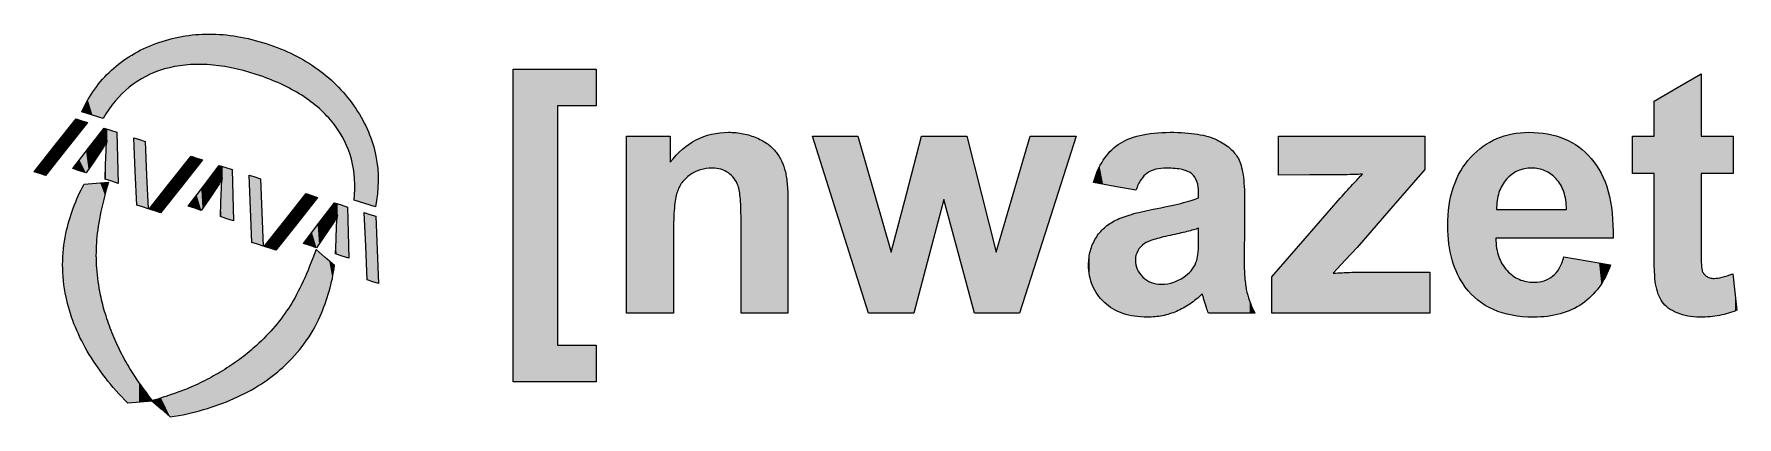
# Model space of a CAD drawing. Extents: x 13 to 340, y -87 to -13.
import ezdxf

# ---------------------------------------------------------------- set-up
doc = ezdxf.new("R2010")
doc.units = 0
doc.layers.add('LOGO', color=7, linetype='CONTINUOUS')

# ---------------------------------------------------------------- blocks, each defined once
blk = doc.blocks.new('*U3')
at = {"layer": 'LOGO', "color": 250, "extrusion": (0, 0, -1)}
for points in [[(-105.14, -80), (-105.14, -20), (-113.09, -80)], [(-113.09, -80), (-105.14, -20), (-113.09, -20)], [(-113.09, -80), (-113.09, -20), (-113.67, -80)], [(-113.67, -80), (-113.09, -20), (-113.67, -20)], [(-113.67, -27.06), (-113.67, -20), (-117.36, -27.06)], [(-117.36, -27.06), (-113.67, -20), (-117.36, -20)], [(-117.36, -27.06), (-117.36, -20), (-121.04, -27.06)], [(-121.04, -27.06), (-117.36, -20), (-121.04, -20)], [(-143.17, -39.01), (-143.17, -32.49), (-143.27, -39)], [(-147.49, -40.97), (-146.4, -32.13), (-147.49, -32.18)], [(-147.85, -41.64), (-147.49, -32.18), (-147.85, -32.2)], [(-148.25, -42.4), (-147.85, -32.2), (-148.25, -32.26)], [(-148.5, -43.45), (-148.25, -32.26), (-148.5, -32.29)], [(-148.68, -44.98), (-148.5, -32.29), (-148.68, -32.32)], [(-148.82, -49.51), (-148.68, -32.32), (-148.82, -32.34)], [(-148.82, -66.81), (-148.82, -32.34), (-149.24, -66.81)], [(-149.24, -66.81), (-148.82, -32.34), (-149.24, -32.4)], [(-149.24, -66.81), (-149.24, -32.4), (-150.56, -66.81)], [(-150.56, -66.81), (-149.24, -32.4), (-150.56, -32.74)], [(-226, -40.5), (-226, -32.6), (-226.13, -40.39)], [(-226.13, -40.39), (-226.13, -32.58), (-226.14, -40.38)], [(-226.14, -40.38), (-226.14, -32.57), (-226.53, -40.04)], [(-226.53, -40.04), (-226.53, -32.51), (-226.64, -39.94)], [(-226.64, -39.94), (-226.64, -32.49), (-226.67, -39.92)], [(-226.67, -39.92), (-226.67, -32.49), (-226.87, -39.82)], [(-226.87, -39.82), (-226.87, -32.45), (-226.94, -39.77)], [(-226.94, -39.77), (-226.94, -32.44), (-227.38, -39.53)], [(-227.38, -39.53), (-227.38, -32.37), (-227.38, -39.53)], [(-227.38, -39.53), (-227.38, -32.37), (-227.76, -39.4)], [(-227.76, -39.4), (-227.76, -32.31), (-227.91, -39.35)], [(-227.91, -39.35), (-227.91, -32.28), (-227.92, -39.34)], [(-227.92, -39.34), (-227.92, -32.28), (-228.14, -39.27)], [(-228.14, -39.27), (-228.14, -32.27), (-228.25, -39.23)], [(-228.25, -39.23), (-228.25, -32.27), (-228.32, -39.23)], [(-228.32, -39.23), (-228.32, -32.26), (-229.31, -39.12)], [(-229.31, -39.12), (-229.31, -32.22), (-229.35, -39.11)], [(-229.35, -39.11), (-229.35, -32.21), (-229.55, -39.09)], [(-229.55, -39.09), (-229.55, -32.2), (-229.96, -39.05)], [(-229.96, -39.05), (-229.96, -32.18), (-230.38, -39)], [(-231.14, -39.03), (-231.01, -32.13), (-231.14, -32.14)], [(-231.73, -39.06), (-231.14, -32.14), (-231.73, -32.16)], [(-232.01, -39.07), (-231.73, -32.16), (-232.01, -32.17)], [(-232.26, -39.11), (-232.01, -32.17), (-232.26, -32.17)], [(-232.3, -39.11), (-232.26, -32.17), (-232.3, -32.17)], [(-232.87, -39.2), (-232.3, -32.17), (-232.87, -32.19)], [(-233.08, -39.23), (-232.87, -32.19), (-233.08, -32.2)], [(-233.35, -39.28), (-233.08, -32.2), (-233.35, -32.21)], [(-233.82, -39.43), (-233.35, -32.21), (-233.82, -32.22)], [(-233.98, -39.48), (-233.82, -32.22), (-233.98, -32.24)], [(-234.25, -39.56), (-233.98, -32.24), (-234.25, -32.27)], [(-234.42, -39.62), (-234.25, -32.27), (-234.42, -32.29)], [(-234.73, -39.81), (-234.42, -32.29), (-234.73, -32.32)], [(-234.8, -39.85), (-234.73, -32.32), (-234.8, -32.33)], [(-235.2, -40.1), (-234.8, -32.33), (-235.2, -32.37)], [(-235.33, -40.26), (-235.2, -32.37), (-235.33, -32.39)], [(-235.76, -40.75), (-235.33, -32.39), (-235.76, -32.43)], [(-235.8, -40.83), (-235.76, -32.43), (-235.8, -32.44)], [(-236.12, -41.51), (-235.8, -32.44), (-236.12, -32.48)], [(-236.16, -41.57), (-236.12, -32.48), (-236.16, -32.48)], [(-236.25, -41.98), (-236.16, -32.48), (-236.25, -32.49)], [(-236.28, -42.09), (-236.25, -32.49), (-236.28, -32.49)], [(-236.39, -42.55), (-236.28, -32.49), (-236.39, -32.52)], [(-236.4, -42.59), (-236.39, -32.52), (-236.4, -32.52)], [(-236.45, -43.46), (-236.4, -32.52), (-236.45, -32.53)], [(-236.48, -43.79), (-236.45, -32.53), (-236.48, -32.54)], [(-236.48, -63.69), (-236.48, -32.54), (-237.18, -63.11)], [(-237.18, -63.11), (-236.48, -32.54), (-237.18, -32.69)], [(-295.95, -40.64), (-295.95, -32.58), (-296.47, -40.2)], [(-296.47, -40.2), (-296.47, -32.45), (-296.52, -40.17)], [(-296.52, -40.17), (-296.52, -32.44), (-296.54, -40.16)], [(-296.54, -40.16), (-296.54, -32.43), (-296.68, -40.07)], [(-296.68, -40.07), (-296.68, -32.41), (-297.03, -39.84)], [(-297.03, -39.84), (-297.03, -32.36), (-297.62, -39.53)], [(-297.62, -39.53), (-297.62, -32.28), (-297.91, -39.43)], [(-297.91, -39.43), (-297.91, -32.24), (-298.12, -39.35)], [(-298.12, -39.35), (-298.12, -32.21), (-298.25, -39.3)], [(-298.25, -39.3), (-298.25, -32.2), (-298.52, -39.23)], [(-298.52, -39.23), (-298.52, -32.19), (-298.9, -39.13)], [(-298.9, -39.13), (-298.9, -32.17), (-299.27, -39.08)], [(-299.27, -39.08), (-299.27, -32.16), (-299.59, -39.03)], [(-299.59, -39.03), (-299.59, -32.14), (-299.76, -39.02)], [(-299.76, -39.02), (-299.76, -32.13), (-300.27, -39)], [(-300.27, -39), (-299.76, -32.13), (-300.27, -32.16)], [(-300.27, -39), (-300.27, -32.16), (-300.31, -39)], [(-300.31, -39), (-300.27, -32.16), (-300.31, -32.16)], [(-300.66, -39.02), (-300.31, -32.16), (-300.66, -32.17)], [(-300.75, -39.02), (-300.66, -32.17), (-300.75, -32.18)], [(-300.98, -39.03), (-300.75, -32.18), (-300.98, -32.19)], [(-301.61, -39.12), (-300.98, -32.19), (-301.61, -32.21)], [(-301.63, -39.13), (-301.61, -32.21), (-301.63, -32.21)], [(-301.76, -39.16), (-301.63, -32.21), (-301.76, -32.23)], [(-302.25, -39.28), (-301.76, -32.23), (-302.25, -32.3)], [(-302.69, -39.45), (-302.25, -32.3), (-302.69, -32.36)], [(-302.84, -39.51), (-302.69, -32.36), (-302.84, -32.38)], [(-303.33, -39.75), (-302.84, -32.38), (-303.33, -32.44)], [(-303.35, -39.76), (-303.33, -32.44), (-303.35, -32.45)], [(-303.41, -39.79), (-303.35, -32.45), (-303.41, -32.46)], [(-303.54, -39.87), (-303.41, -32.46), (-303.54, -32.49)], [(-303.96, -40.14), (-303.54, -32.49), (-303.96, -32.59)], [(-304.3, -40.41), (-303.96, -32.59), (-304.3, -32.67)], [(-126.89, -66.81), (-126.89, -32.9), (-131.05, -66.81)], [(-131.05, -66.81), (-126.89, -32.9), (-131.05, -32.9)], [(-131.05, -66.81), (-131.05, -32.9), (-131.37, -66.81)], [(-131.37, -66.81), (-131.05, -32.9), (-131.37, -32.9)], [(-131.37, -66.81), (-131.37, -32.9), (-135.22, -66.81)], [(-135.22, -66.81), (-131.37, -32.9), (-135.22, -32.9)], [(-137.52, -41.76), (-137.52, -35.42), (-137.58, -41.69)], [(-137.58, -41.69), (-137.58, -35.37), (-138.23, -40.97)], [(-138.23, -40.97), (-138.23, -34.87), (-138.87, -40.45)], [(-138.87, -40.45), (-138.87, -34.38), (-139.08, -40.28)], [(-139.08, -40.28), (-139.08, -34.25), (-140.04, -39.72)], [(-140.04, -39.72), (-140.04, -33.69), (-140.23, -39.64)], [(-140.23, -39.64), (-140.23, -33.57), (-141.06, -39.32)], [(-141.06, -39.32), (-141.06, -33.21), (-141.67, -39.18)], [(-141.67, -39.18), (-141.67, -32.94), (-142.13, -39.08)], [(-142.13, -39.08), (-142.13, -32.8), (-143.17, -39.01)], [(-150.56, -66.81), (-150.56, -32.74), (-151.83, -66.81)], [(-151.83, -66.81), (-150.56, -32.74), (-151.83, -33.2)], [(-151.83, -66.81), (-151.83, -33.2), (-153.31, -66.81)], [(-153.31, -66.81), (-151.83, -33.2), (-153.31, -34.04)], [(-153.31, -66.81), (-153.31, -34.04), (-153.98, -66.81)], [(-153.98, -66.81), (-153.31, -34.04), (-153.98, -34.42)], [(-153.98, -66.81), (-153.98, -34.42), (-154.84, -66.81)], [(-154.84, -66.81), (-153.98, -34.42), (-154.84, -35.14)], [(-154.84, -66.81), (-154.84, -35.14), (-155.54, -66.81)], [(-155.54, -66.81), (-154.84, -35.14), (-155.54, -35.93)], [(-166.85, -46.68), (-162.49, -32.9), (-166.85, -32.9)], [(-167.85, -49.86), (-166.85, -32.9), (-167.85, -32.9)], [(-171.21, -60.45), (-167.85, -32.9), (-171.21, -32.9)], [(-173.22, -66.81), (-171.21, -32.9), (-173.22, -39.94)], [(-183.4, -61.24), (-183.4, -32.9), (-184.81, -55.91)], [(-184.81, -55.91), (-183.4, -32.9), (-184.81, -32.9)], [(-184.81, -55.91), (-184.81, -32.9), (-187.68, -45)], [(-187.68, -45), (-184.81, -32.9), (-187.68, -32.9)], [(-187.73, -45.18), (-187.68, -32.9), (-187.73, -32.9)], [(-190.61, -55.91), (-187.73, -32.9), (-190.61, -32.9)], [(-192.06, -61.33), (-190.61, -32.9), (-192.06, -32.9)], [(-193.53, -66.81), (-192.06, -32.9), (-193.53, -38.68)], [(-204.19, -60.45), (-204.19, -32.9), (-207.59, -49.86)], [(-207.59, -49.86), (-204.19, -32.9), (-207.59, -32.9)], [(-207.59, -49.86), (-207.59, -32.9), (-208.61, -46.67)], [(-208.61, -46.67), (-207.59, -32.9), (-208.61, -32.9)], [(-208.61, -46.67), (-208.61, -32.9), (-213.04, -32.9)], [(-224.47, -43.25), (-224.47, -32.97), (-224.48, -43.22)], [(-224.48, -43.22), (-224.48, -32.96), (-224.62, -42.93)], [(-224.62, -42.93), (-224.62, -32.92), (-224.72, -42.71)], [(-224.72, -42.71), (-224.72, -32.89), (-224.81, -42.53)], [(-224.81, -42.53), (-224.81, -32.86), (-225.06, -42.01)], [(-225.06, -42.01), (-225.06, -32.78), (-225.16, -41.79)], [(-225.16, -41.79), (-225.16, -32.74), (-225.22, -41.67)], [(-225.22, -41.67), (-225.22, -32.73), (-225.36, -41.38)], [(-225.36, -41.38), (-225.36, -32.7), (-225.43, -41.24)], [(-225.43, -41.24), (-225.43, -32.69), (-225.72, -40.87)], [(-225.72, -40.87), (-225.72, -32.64), (-225.78, -40.79)], [(-225.78, -40.79), (-225.78, -32.63), (-226, -40.5)], [(-237.31, -63.5), (-237.18, -32.69), (-237.31, -32.72)], [(-237.5, -64.16), (-237.31, -32.72), (-237.5, -32.76)], [(-237.97, -65.7), (-237.5, -32.76), (-237.97, -32.86)], [(-238.29, -66.63), (-237.97, -32.86), (-238.29, -32.93)], [(-238.36, -66.81), (-238.29, -32.93), (-238.36, -32.96)], [(-238.36, -66.81), (-238.36, -32.96), (-239.96, -66.81)], [(-239.96, -66.81), (-238.36, -32.96), (-239.96, -33.56)], [(-239.96, -66.81), (-239.96, -33.56), (-241.32, -66.81)], [(-241.32, -66.81), (-239.96, -33.56), (-241.32, -34.31)], [(-241.32, -66.81), (-241.32, -34.31), (-242.46, -66.81)], [(-242.46, -66.81), (-241.32, -34.31), (-242.46, -35.17)], [(-242.46, -66.81), (-242.46, -35.17), (-242.8, -66.81)], [(-242.8, -66.81), (-242.46, -35.17), (-242.8, -35.52)], [(-242.8, -66.81), (-242.8, -35.52), (-243.38, -66.81)], [(-243.38, -66.81), (-242.8, -35.52), (-243.38, -36.12)], [(-251.77, -40.34), (-251.77, -32.9), (-256.88, -40.31)], [(-256.88, -40.31), (-251.77, -32.9), (-256.88, -32.9)], [(-256.88, -40.31), (-256.88, -32.9), (-257.76, -40.31)], [(-257.76, -40.31), (-256.88, -32.9), (-257.76, -32.9)], [(-257.76, -40.31), (-257.76, -32.9), (-262.28, -40.28)], [(-262.28, -40.28), (-257.76, -32.9), (-262.28, -32.9)], [(-262.28, -40.28), (-262.28, -32.9), (-263.23, -40.28)], [(-263.23, -40.28), (-262.28, -32.9), (-263.23, -32.9)], [(-263.23, -40.28), (-263.23, -32.9), (-263.74, -40.28)], [(-263.74, -40.28), (-263.23, -32.9), (-263.74, -32.9)], [(-263.74, -40.28), (-263.74, -32.9), (-264.56, -40.26)], [(-264.56, -40.26), (-263.74, -32.9), (-264.56, -32.9)], [(-264.56, -40.26), (-264.56, -32.9), (-265.3, -40.24)], [(-265.3, -40.24), (-264.56, -32.9), (-265.3, -32.9)], [(-265.3, -40.24), (-265.3, -32.9), (-265.66, -40.24)], [(-265.66, -40.24), (-265.3, -32.9), (-265.66, -32.9)], [(-265.66, -40.24), (-265.66, -32.9), (-265.79, -40.23)], [(-265.79, -40.23), (-265.66, -32.9), (-265.79, -32.9)], [(-265.79, -40.23), (-265.79, -32.9), (-265.96, -40.23)], [(-265.96, -40.23), (-265.79, -32.9), (-265.96, -32.9)], [(-265.96, -40.23), (-265.96, -32.9), (-266.05, -40.23)], [(-266.05, -40.23), (-265.96, -32.9), (-266.05, -32.9)], [(-266.05, -40.23), (-266.05, -32.9), (-266.84, -40.19)], [(-266.84, -40.19), (-266.05, -32.9), (-266.84, -32.9)], [(-266.84, -40.19), (-266.84, -32.9), (-266.91, -40.19)], [(-266.91, -40.19), (-266.84, -32.9), (-266.91, -32.9)], [(-266.91, -40.19), (-266.91, -32.9), (-267.86, -40.15)], [(-267.86, -40.15), (-266.91, -32.9), (-267.86, -32.9)], [(-267.86, -53.02), (-267.86, -32.9), (-273.32, -46.73)], [(-273.32, -46.73), (-267.86, -32.9), (-273.32, -32.9)], [(-273.32, -46.73), (-273.32, -32.9), (-273.85, -46.12)], [(-273.85, -46.12), (-273.32, -32.9), (-273.85, -32.9)], [(-273.85, -46.12), (-273.85, -32.9), (-279.81, -39.26)], [(-279.81, -39.26), (-273.85, -32.9), (-279.81, -32.9)], [(-293.41, -52.44), (-293.41, -33.43), (-293.57, -52.44)], [(-293.57, -46.95), (-293.57, -33.35), (-293.58, -46.47)], [(-293.58, -46.47), (-293.58, -33.34), (-293.59, -46.06)], [(-293.59, -46.06), (-293.59, -33.34), (-293.61, -45.88)], [(-293.61, -45.88), (-293.61, -33.33), (-293.67, -45.21)], [(-293.67, -45.21), (-293.67, -33.3), (-293.82, -44.41)], [(-293.82, -44.41), (-293.82, -33.25), (-294, -43.75)], [(-294, -43.75), (-294, -33.18), (-294.02, -43.66)], [(-294.02, -43.66), (-294.02, -33.18), (-294.29, -42.96)], [(-294.29, -42.96), (-294.29, -33.08), (-294.62, -42.3)], [(-294.62, -42.3), (-294.62, -32.96), (-294.67, -42.23)], [(-294.67, -42.23), (-294.67, -32.94), (-294.67, -42.22)], [(-294.67, -42.22), (-294.67, -32.94), (-295, -41.7)], [(-295, -41.7), (-295, -32.82), (-295.04, -41.66)], [(-295.04, -41.66), (-295.04, -32.81), (-295.45, -41.14)], [(-295.45, -41.14), (-295.45, -32.7), (-295.58, -41.01)], [(-295.58, -41.01), (-295.58, -32.67), (-295.95, -40.64)], [(-304.48, -40.55), (-304.3, -32.67), (-304.48, -32.71)], [(-304.65, -40.72), (-304.48, -32.71), (-304.65, -32.76)], [(-304.97, -41.03), (-304.65, -32.76), (-304.97, -32.83)], [(-304.97, -41.03), (-304.97, -32.83), (-304.97, -32.83)], [(-304.99, -41.05), (-304.97, -32.83), (-304.99, -32.84)], [(-305.42, -41.56), (-304.99, -32.84), (-305.42, -32.99)], [(-305.56, -41.77), (-305.42, -32.99), (-305.56, -33.04)], [(-305.78, -42.11), (-305.56, -33.04), (-305.78, -33.12)], [(-305.81, -42.16), (-305.78, -33.12), (-305.81, -33.13)], [(-306.06, -42.63), (-305.81, -33.13), (-306.06, -33.22)], [(-306.15, -42.81), (-306.06, -33.22), (-306.15, -33.25)], [(-306.43, -43.52), (-306.15, -33.25), (-306.43, -33.35)], [(-306.47, -43.66), (-306.43, -33.35), (-306.47, -33.36)], [(-306.53, -43.88), (-306.47, -33.36), (-306.53, -33.38)], [(-306.65, -44.29), (-306.53, -33.38), (-306.65, -33.44)], [(-306.82, -45.12), (-306.65, -33.44), (-306.82, -33.52)], [(-306.93, -46.01), (-306.82, -33.52), (-306.93, -33.58)], [(-306.98, -46.95), (-306.93, -33.58), (-306.98, -33.6)], [(-306.98, -52.44), (-306.98, -33.6), (-307.98, -52.44)], [(-307.98, -52.44), (-306.98, -33.6), (-307.98, -34.09)], [(-307.98, -52.44), (-307.98, -34.09), (-307.99, -52.44)], [(-307.99, -52.44), (-307.98, -34.09), (-307.99, -34.09)], [(-307.99, -52.44), (-307.99, -34.09), (-309.32, -52.44)], [(-309.32, -52.44), (-307.99, -34.09), (-309.32, -34.95)], [(-309.32, -52.44), (-309.32, -34.95), (-309.96, -52.44)], [(-309.96, -52.44), (-309.32, -34.95), (-309.96, -35.47)], [(-309.96, -52.44), (-309.96, -35.47), (-310.56, -52.44)], [(-310.56, -52.44), (-309.96, -35.47), (-310.56, -35.96)], [(-135.22, -66.81), (-135.22, -37.88), (-135.86, -66.81)], [(-135.86, -51.45), (-135.86, -37.13), (-136.03, -46.66)], [(-136.03, -46.66), (-136.03, -36.93), (-136.25, -44.94)], [(-136.25, -44.94), (-136.25, -36.68), (-136.37, -44.43)], [(-136.37, -44.43), (-136.37, -36.53), (-136.55, -43.66)], [(-136.55, -43.66), (-136.55, -36.36), (-136.96, -42.66)], [(-136.96, -42.66), (-136.96, -35.96), (-137.52, -41.76)], [(-155.54, -66.81), (-155.54, -35.93), (-156.61, -66.81)], [(-156.61, -66.81), (-155.54, -35.93), (-156.61, -37.71)], [(-156.61, -66.81), (-156.61, -37.71), (-157.3, -66.81)], [(-157.3, -66.81), (-156.61, -37.71), (-157.3, -39.7)], [(-181.94, -66.81), (-181.94, -38.48), (-183.4, -61.24)], [(-193.53, -66.81), (-193.53, -38.68), (-194.88, -66.81)], [(-194.88, -66.81), (-193.53, -38.68), (-194.88, -44.01)], [(-243.38, -66.81), (-243.38, -36.12), (-244.09, -66.81)], [(-244.09, -66.81), (-243.38, -36.12), (-244.09, -37.16)], [(-244.09, -66.81), (-244.09, -37.16), (-244.61, -66.81)], [(-244.61, -66.81), (-244.09, -37.16), (-244.61, -38.49)], [(-244.61, -66.81), (-244.61, -38.49), (-244.99, -66.81)], [(-244.99, -66.81), (-244.61, -38.49), (-244.99, -40.26)], [(-310.56, -52.44), (-310.56, -35.96), (-310.94, -52.44)], [(-310.94, -52.44), (-310.56, -35.96), (-310.94, -36.35)], [(-310.94, -52.44), (-310.94, -36.35), (-311.7, -52.44)], [(-311.7, -52.44), (-310.94, -36.35), (-311.7, -37.13)], [(-311.7, -52.44), (-311.7, -37.13), (-311.7, -52.44)], [(-311.7, -52.44), (-311.7, -37.13), (-311.7, -37.13)], [(-311.7, -52.44), (-311.7, -37.13), (-312.73, -52.44)], [(-312.73, -52.44), (-311.7, -37.13), (-312.73, -38.46)], [(-312.73, -52.44), (-312.73, -38.46), (-313.19, -52.44)], [(-313.19, -52.44), (-312.73, -38.46), (-313.19, -39.25)], [(-157.3, -66.81), (-157.3, -39.7), (-157.67, -66.81)], [(-157.67, -66.81), (-157.3, -39.7), (-157.67, -42.26)], [(-157.67, -66.81), (-157.67, -42.26), (-157.8, -66.81)], [(-157.8, -66.81), (-157.67, -42.26), (-157.8, -45.74)], [(-173.22, -66.81), (-173.22, -39.94), (-174.38, -66.81)], [(-174.38, -66.81), (-173.22, -39.94), (-174.38, -44.01)], [(-202.15, -66.81), (-202.15, -39.91), (-204.19, -60.45)], [(-244.99, -66.81), (-244.99, -40.26), (-245.19, -66.81)], [(-245.19, -66.81), (-244.99, -40.26), (-245.19, -42.3)], [(-245.19, -55.67), (-245.19, -42.3), (-245.21, -53.41)], [(-245.21, -53.41), (-245.19, -42.3), (-245.21, -42.5)], [(-265.79, -55.34), (-265.79, -42.36), (-265.96, -55.16)], [(-265.96, -55.16), (-265.96, -42.17), (-266.05, -55.06)], [(-266.05, -55.06), (-266.05, -42.07), (-266.84, -54.2)], [(-266.84, -54.2), (-266.84, -41.23), (-266.91, -54.12)], [(-266.91, -54.12), (-266.91, -41.16), (-267.86, -53.02)], [(-313.19, -52.44), (-313.19, -39.25), (-313.61, -52.44)], [(-313.61, -52.44), (-313.19, -39.25), (-313.61, -39.96)], [(-313.61, -52.44), (-313.61, -39.96), (-314.34, -52.44)], [(-314.34, -52.44), (-313.61, -39.96), (-314.34, -41.63)], [(-314.34, -52.44), (-314.34, -41.63), (-314.42, -52.44)], [(-314.42, -52.44), (-314.34, -41.63), (-314.42, -41.87)], [(-314.42, -52.44), (-314.42, -41.87), (-314.94, -52.44)], [(-314.94, -52.44), (-314.42, -41.87), (-314.94, -43.46)], [(-174.38, -66.81), (-174.38, -44.01), (-177.56, -66.81)], [(-177.56, -66.81), (-174.38, -44.01), (-177.56, -55.12)], [(-180.48, -66.81), (-180.48, -44.01), (-181.94, -66.81)], [(-194.88, -66.81), (-194.88, -44.01), (-197.71, -66.81)], [(-197.71, -66.81), (-194.88, -44.01), (-197.71, -55.12)], [(-200.95, -66.81), (-200.95, -44.01), (-202.15, -66.81)], [(-233.35, -51.36), (-233.35, -45.66), (-233.82, -51.25)], [(-233.82, -51.25), (-233.82, -45.51), (-233.98, -51.22)], [(-233.98, -51.22), (-233.98, -45.46), (-234.25, -51.16)], [(-234.25, -51.16), (-234.25, -45.38), (-234.42, -51.11)], [(-234.42, -51.11), (-234.42, -45.33), (-234.73, -51.02)], [(-234.73, -51.02), (-234.73, -45.23), (-234.8, -51)], [(-234.8, -51), (-234.8, -45.21), (-235.2, -50.89)], [(-235.2, -50.89), (-235.2, -45.08), (-235.33, -50.85)], [(-235.33, -50.85), (-235.33, -45.04), (-235.76, -50.73)], [(-235.76, -50.73), (-235.76, -44.91), (-235.8, -50.72)], [(-235.8, -50.72), (-235.8, -44.9), (-236.12, -50.63)], [(-236.12, -50.63), (-236.12, -44.79), (-236.16, -50.62)], [(-236.16, -50.62), (-236.16, -44.78), (-236.25, -50.59)], [(-236.25, -50.59), (-236.25, -44.75), (-236.28, -50.58)], [(-236.28, -50.58), (-236.28, -44.75), (-236.39, -50.55)], [(-236.39, -50.55), (-236.39, -44.71), (-236.4, -50.55)], [(-236.4, -50.55), (-236.4, -44.71), (-236.45, -50.53)], [(-236.45, -50.53), (-236.45, -44.69), (-236.48, -50.53)], [(-245.21, -53.41), (-245.21, -42.5), (-245.24, -50.43)], [(-245.24, -50.43), (-245.21, -42.5), (-245.24, -43.47)], [(-245.24, -50.43), (-245.24, -43.47), (-245.29, -45.19)], [(-263.23, -58.11), (-263.23, -45.23), (-263.74, -57.56)], [(-263.74, -57.56), (-263.74, -44.65), (-264.56, -56.67)], [(-264.56, -56.67), (-264.56, -43.74), (-265.3, -55.87)], [(-265.3, -55.87), (-265.3, -42.9), (-265.66, -55.48)], [(-265.66, -55.48), (-265.66, -42.5), (-265.79, -55.34)], [(-314.94, -52.44), (-314.94, -43.46), (-315.39, -52.44)], [(-315.39, -52.44), (-314.94, -43.46), (-315.39, -45.46)], [(-315.39, -52.44), (-315.39, -45.46), (-315.41, -52.44)], [(-315.41, -52.44), (-315.39, -45.46), (-315.41, -45.59)], [(-315.41, -52.44), (-315.41, -45.59), (-315.7, -52.44)], [(-315.7, -52.44), (-315.41, -45.59), (-315.7, -47.62)], [(-224.37, -56.62), (-224.37, -47.68), (-224.4, -56.16)], [(-224.4, -56.16), (-224.4, -47.68), (-224.46, -55.83)], [(-224.46, -55.83), (-224.46, -47.66), (-224.47, -55.78)], [(-224.47, -55.78), (-224.47, -47.66), (-224.48, -55.71)], [(-224.48, -55.71), (-224.48, -47.66), (-224.62, -55.28)], [(-224.62, -55.28), (-224.62, -47.63), (-224.72, -55.06)], [(-224.72, -55.06), (-224.72, -47.6), (-224.81, -54.88)], [(-224.81, -54.88), (-224.81, -47.58), (-225.06, -54.49)], [(-225.06, -54.49), (-225.06, -47.52), (-225.16, -54.37)], [(-225.16, -54.37), (-225.16, -47.5), (-225.22, -54.3)], [(-225.22, -54.3), (-225.22, -47.48), (-225.36, -54.13)], [(-225.36, -54.13), (-225.36, -47.45), (-225.43, -54.06)], [(-225.43, -54.06), (-225.43, -47.44), (-225.72, -53.79)], [(-225.72, -53.79), (-225.72, -47.37), (-225.78, -53.74)], [(-225.78, -53.74), (-225.78, -47.35), (-226, -53.56)], [(-226, -53.56), (-226, -47.3), (-226.13, -53.46)], [(-226.13, -53.46), (-226.13, -47.27), (-226.14, -53.46)], [(-226.14, -53.46), (-226.14, -47.27), (-226.53, -53.26)], [(-226.53, -53.26), (-226.53, -47.18), (-226.64, -53.2)], [(-226.64, -53.2), (-226.64, -47.15), (-226.67, -53.18)], [(-226.67, -53.18), (-226.67, -47.14), (-226.87, -53.08)], [(-226.87, -53.08), (-226.87, -47.1), (-226.94, -53.05)], [(-226.94, -53.05), (-226.94, -47.08), (-227.38, -52.89)], [(-227.38, -52.89), (-227.38, -46.98), (-227.38, -52.89)], [(-227.38, -52.89), (-227.38, -46.98), (-227.76, -52.75)], [(-227.76, -52.75), (-227.76, -46.89), (-227.91, -52.69)], [(-227.91, -52.69), (-227.91, -46.85), (-227.92, -52.69)], [(-227.92, -52.69), (-227.92, -46.85), (-228.14, -52.63)], [(-228.14, -52.63), (-228.14, -46.81), (-228.25, -52.6)], [(-228.25, -52.6), (-228.25, -46.78), (-228.32, -52.58)], [(-228.32, -52.58), (-228.32, -46.77), (-229.31, -52.3)], [(-229.31, -52.3), (-229.31, -46.55), (-229.35, -52.29)], [(-229.35, -52.29), (-229.35, -46.54), (-229.55, -52.24)], [(-229.55, -52.24), (-229.55, -46.5), (-229.96, -52.15)], [(-229.96, -52.15), (-229.96, -46.41), (-230.38, -52.05)], [(-230.38, -52.05), (-230.38, -46.33), (-230.55, -52.01)], [(-230.55, -52.01), (-230.55, -46.29), (-230.93, -51.92)], [(-230.93, -51.92), (-230.93, -46.21), (-231.01, -51.9)], [(-231.01, -51.9), (-231.01, -46.19), (-231.14, -51.87)], [(-231.14, -51.87), (-231.14, -46.16), (-231.73, -51.74)], [(-231.73, -51.74), (-231.73, -46.04), (-232.01, -51.67)], [(-232.01, -51.67), (-232.01, -45.98), (-232.26, -51.61)], [(-232.26, -51.61), (-232.26, -45.92), (-232.3, -51.6)], [(-232.3, -51.6), (-232.3, -45.91), (-232.87, -51.47)], [(-232.87, -51.47), (-232.87, -45.79), (-233.08, -51.43)], [(-233.08, -51.43), (-233.08, -45.75), (-233.35, -51.36)], [(-262.28, -59.15), (-262.28, -46.33), (-263.23, -58.11)], [(-293.57, -52.44), (-293.57, -46.95), (-293.58, -52.44)], [(-293.58, -52.44), (-293.57, -46.95), (-293.58, -46.95)], [(-293.58, -52.44), (-293.58, -46.95), (-293.59, -52.44)], [(-293.59, -52.44), (-293.58, -46.95), (-293.59, -46.95)], [(-293.59, -52.44), (-293.59, -46.95), (-293.61, -52.44)], [(-293.61, -52.44), (-293.59, -46.95), (-293.61, -46.95)], [(-293.61, -52.44), (-293.61, -46.95), (-293.67, -52.44)], [(-293.67, -52.44), (-293.61, -46.95), (-293.67, -46.95)], [(-293.67, -52.44), (-293.67, -46.95), (-293.82, -52.44)], [(-293.82, -52.44), (-293.67, -46.95), (-293.82, -46.95)], [(-293.82, -52.44), (-293.82, -46.95), (-294, -52.44)], [(-294, -52.44), (-293.82, -46.95), (-294, -46.95)], [(-294, -52.44), (-294, -46.95), (-294.02, -52.44)], [(-294.02, -52.44), (-294, -46.95), (-294.02, -46.95)], [(-294.02, -52.44), (-294.02, -46.95), (-294.29, -52.44)], [(-294.29, -52.44), (-294.02, -46.95), (-294.29, -46.95)], [(-294.29, -52.44), (-294.29, -46.95), (-294.62, -52.44)], [(-294.62, -52.44), (-294.29, -46.95), (-294.62, -46.95)], [(-294.62, -52.44), (-294.62, -46.95), (-294.67, -52.44)], [(-294.67, -52.44), (-294.62, -46.95), (-294.67, -46.95)], [(-294.67, -52.44), (-294.67, -46.95), (-294.67, -52.44)], [(-294.67, -52.44), (-294.67, -46.95), (-294.67, -46.95)], [(-294.67, -52.44), (-294.67, -46.95), (-295, -52.44)], [(-295, -52.44), (-294.67, -46.95), (-295, -46.95)], [(-295, -52.44), (-295, -46.95), (-295.04, -52.44)], [(-295.04, -52.44), (-295, -46.95), (-295.04, -46.95)], [(-295.04, -52.44), (-295.04, -46.95), (-295.45, -52.44)], [(-295.45, -52.44), (-295.04, -46.95), (-295.45, -46.95)], [(-295.45, -52.44), (-295.45, -46.95), (-295.58, -52.44)], [(-295.58, -52.44), (-295.45, -46.95), (-295.58, -46.95)], [(-295.58, -52.44), (-295.58, -46.95), (-295.95, -52.44)], [(-295.95, -52.44), (-295.58, -46.95), (-295.95, -46.95)], [(-295.95, -52.44), (-295.95, -46.95), (-296.47, -52.44)], [(-296.47, -52.44), (-295.95, -46.95), (-296.47, -46.95)], [(-296.47, -52.44), (-296.47, -46.95), (-296.52, -52.44)], [(-296.52, -52.44), (-296.47, -46.95), (-296.52, -46.95)], [(-296.52, -52.44), (-296.52, -46.95), (-296.54, -52.44)], [(-296.54, -52.44), (-296.52, -46.95), (-296.54, -46.95)], [(-296.54, -52.44), (-296.54, -46.95), (-296.68, -52.44)], [(-296.68, -52.44), (-296.54, -46.95), (-296.68, -46.95)], [(-296.68, -52.44), (-296.68, -46.95), (-297.03, -52.44)], [(-297.03, -52.44), (-296.68, -46.95), (-297.03, -46.95)], [(-297.03, -52.44), (-297.03, -46.95), (-297.62, -52.44)], [(-297.62, -52.44), (-297.03, -46.95), (-297.62, -46.95)], [(-297.62, -52.44), (-297.62, -46.95), (-297.91, -52.44)], [(-297.91, -52.44), (-297.62, -46.95), (-297.91, -46.95)], [(-297.91, -52.44), (-297.91, -46.95), (-298.12, -52.44)], [(-298.12, -52.44), (-297.91, -46.95), (-298.12, -46.95)], [(-298.12, -52.44), (-298.12, -46.95), (-298.25, -52.44)], [(-298.25, -52.44), (-298.12, -46.95), (-298.25, -46.95)], [(-298.25, -52.44), (-298.25, -46.95), (-298.52, -52.44)], [(-298.52, -52.44), (-298.25, -46.95), (-298.52, -46.95)], [(-298.52, -52.44), (-298.52, -46.95), (-298.9, -52.44)], [(-298.9, -52.44), (-298.52, -46.95), (-298.9, -46.95)], [(-298.9, -52.44), (-298.9, -46.95), (-299.27, -52.44)], [(-299.27, -52.44), (-298.9, -46.95), (-299.27, -46.95)], [(-299.27, -52.44), (-299.27, -46.95), (-299.59, -52.44)], [(-299.59, -52.44), (-299.27, -46.95), (-299.59, -46.95)], [(-299.59, -52.44), (-299.59, -46.95), (-299.76, -52.44)], [(-299.76, -52.44), (-299.59, -46.95), (-299.76, -46.95)], [(-299.76, -52.44), (-299.76, -46.95), (-300.27, -52.44)], [(-300.27, -52.44), (-299.76, -46.95), (-300.27, -46.95)], [(-300.27, -52.44), (-300.27, -46.95), (-300.31, -52.44)], [(-300.31, -52.44), (-300.27, -46.95), (-300.31, -46.95)], [(-300.31, -52.44), (-300.31, -46.95), (-300.66, -52.44)], [(-300.66, -52.44), (-300.31, -46.95), (-300.66, -46.95)], [(-300.66, -52.44), (-300.66, -46.95), (-300.75, -52.44)], [(-300.75, -52.44), (-300.66, -46.95), (-300.75, -46.95)], [(-300.75, -52.44), (-300.75, -46.95), (-300.98, -52.44)], [(-300.98, -52.44), (-300.75, -46.95), (-300.98, -46.95)], [(-300.98, -52.44), (-300.98, -46.95), (-301.61, -52.44)], [(-301.61, -52.44), (-300.98, -46.95), (-301.61, -46.95)], [(-301.61, -52.44), (-301.61, -46.95), (-301.63, -52.44)], [(-301.63, -52.44), (-301.61, -46.95), (-301.63, -46.95)], [(-301.63, -52.44), (-301.63, -46.95), (-301.76, -52.44)], [(-301.76, -52.44), (-301.63, -46.95), (-301.76, -46.95)], [(-301.76, -52.44), (-301.76, -46.95), (-302.25, -52.44)], [(-302.25, -52.44), (-301.76, -46.95), (-302.25, -46.95)], [(-302.25, -52.44), (-302.25, -46.95), (-302.69, -52.44)], [(-302.69, -52.44), (-302.25, -46.95), (-302.69, -46.95)], [(-302.69, -52.44), (-302.69, -46.95), (-302.84, -52.44)], [(-302.84, -52.44), (-302.69, -46.95), (-302.84, -46.95)], [(-302.84, -52.44), (-302.84, -46.95), (-303.33, -52.44)], [(-303.33, -52.44), (-302.84, -46.95), (-303.33, -46.95)], [(-303.33, -52.44), (-303.33, -46.95), (-303.35, -52.44)], [(-303.35, -52.44), (-303.33, -46.95), (-303.35, -46.95)], [(-303.35, -52.44), (-303.35, -46.95), (-303.41, -52.44)], [(-303.41, -52.44), (-303.35, -46.95), (-303.41, -46.95)], [(-303.41, -52.44), (-303.41, -46.95), (-303.54, -52.44)], [(-303.54, -52.44), (-303.41, -46.95), (-303.54, -46.95)], [(-303.54, -52.44), (-303.54, -46.95), (-303.96, -52.44)], [(-303.96, -52.44), (-303.54, -46.95), (-303.96, -46.95)], [(-303.96, -52.44), (-303.96, -46.95), (-304.3, -52.44)], [(-304.3, -52.44), (-303.96, -46.95), (-304.3, -46.95)], [(-304.3, -52.44), (-304.3, -46.95), (-304.48, -52.44)], [(-304.48, -52.44), (-304.3, -46.95), (-304.48, -46.95)], [(-304.48, -52.44), (-304.48, -46.95), (-304.65, -52.44)], [(-304.65, -52.44), (-304.48, -46.95), (-304.65, -46.95)], [(-304.65, -52.44), (-304.65, -46.95), (-304.97, -52.44)], [(-304.97, -52.44), (-304.65, -46.95), (-304.97, -46.95)], [(-304.97, -52.44), (-304.97, -46.95), (-304.97, -52.44)], [(-304.97, -52.44), (-304.97, -46.95), (-304.97, -46.95)], [(-304.97, -52.44), (-304.97, -46.95), (-304.99, -52.44)], [(-304.99, -52.44), (-304.97, -46.95), (-304.99, -46.95)], [(-304.99, -52.44), (-304.99, -46.95), (-305.42, -52.44)], [(-305.42, -52.44), (-304.99, -46.95), (-305.42, -46.95)], [(-305.42, -52.44), (-305.42, -46.95), (-305.56, -52.44)], [(-305.56, -52.44), (-305.42, -46.95), (-305.56, -46.95)], [(-305.56, -52.44), (-305.56, -46.95), (-305.78, -52.44)], [(-305.78, -52.44), (-305.56, -46.95), (-305.78, -46.95)], [(-305.78, -52.44), (-305.78, -46.95), (-305.81, -52.44)], [(-305.81, -52.44), (-305.78, -46.95), (-305.81, -46.95)], [(-305.81, -52.44), (-305.81, -46.95), (-306.06, -52.44)], [(-306.06, -52.44), (-305.81, -46.95), (-306.06, -46.95)], [(-306.06, -52.44), (-306.06, -46.95), (-306.15, -52.44)], [(-306.15, -52.44), (-306.06, -46.95), (-306.15, -46.95)], [(-306.15, -52.44), (-306.15, -46.95), (-306.43, -52.44)], [(-306.43, -52.44), (-306.15, -46.95), (-306.43, -46.95)], [(-306.43, -52.44), (-306.43, -46.95), (-306.47, -52.44)], [(-306.47, -52.44), (-306.43, -46.95), (-306.47, -46.95)], [(-306.47, -52.44), (-306.47, -46.95), (-306.53, -52.44)], [(-306.53, -52.44), (-306.47, -46.95), (-306.53, -46.95)], [(-306.53, -52.44), (-306.53, -46.95), (-306.65, -52.44)], [(-306.65, -52.44), (-306.53, -46.95), (-306.65, -46.95)], [(-306.65, -52.44), (-306.65, -46.95), (-306.82, -52.44)], [(-306.82, -52.44), (-306.65, -46.95), (-306.82, -46.95)], [(-306.82, -52.44), (-306.82, -46.95), (-306.93, -52.44)], [(-306.93, -52.44), (-306.82, -46.95), (-306.93, -46.95)], [(-306.93, -52.44), (-306.93, -46.95), (-306.98, -52.44)], [(-306.98, -52.44), (-306.93, -46.95), (-306.98, -46.95)], [(-315.7, -52.44), (-315.7, -47.62), (-315.87, -52.44)], [(-315.87, -52.44), (-315.7, -47.62), (-315.87, -49.95)], [(-257.76, -66.81), (-257.76, -51.51), (-262.28, -66.81)], [(-315.87, -52.44), (-315.87, -49.95), (-315.89, -52.44)], [(-177.56, -66.81), (-177.56, -55.12), (-177.58, -66.81)], [(-177.58, -66.81), (-177.58, -55.06), (-180.48, -66.81)], [(-197.71, -66.81), (-197.71, -55.12), (-197.84, -66.81)], [(-197.84, -66.81), (-197.84, -54.68), (-200.95, -66.81)], [(-236.39, -63.76), (-236.39, -55.02), (-236.4, -63.75)], [(-236.4, -63.75), (-236.4, -54.87), (-236.45, -63.7)], [(-236.45, -63.7), (-236.45, -53.8), (-236.48, -63.69)], [(-256.88, -66.81), (-256.88, -52.52), (-257.76, -66.81)], [(-293.57, -66.36), (-293.41, -52.44), (-293.57, -54.19)], [(-293.58, -66.36), (-293.57, -54.19), (-293.58, -54.33)], [(-293.59, -66.37), (-293.58, -54.33), (-293.59, -54.37)], [(-293.61, -66.37), (-293.59, -54.37), (-293.61, -54.44)], [(-293.67, -66.4), (-293.61, -54.44), (-293.67, -54.7)], [(-293.82, -66.45), (-293.67, -54.7), (-293.82, -55.27)], [(-294, -66.52), (-293.82, -55.27), (-294, -55.99)], [(-224.4, -67.42), (-224.37, -56.62), (-224.4, -56.91)], [(-224.46, -67.42), (-224.4, -56.91), (-224.46, -57.54)], [(-224.47, -67.42), (-224.46, -57.54), (-224.47, -57.56)], [(-224.48, -67.42), (-224.47, -57.56), (-224.48, -57.61)], [(-224.62, -67.43), (-224.48, -57.61), (-224.62, -58.05)], [(-224.72, -67.44), (-224.62, -58.05), (-224.72, -58.38)], [(-224.81, -67.45), (-224.72, -58.38), (-224.81, -58.54)], [(-225.06, -67.46), (-224.81, -58.54), (-225.06, -58.98)], [(-235.2, -64.74), (-235.2, -58.47), (-235.33, -64.63)], [(-235.33, -64.63), (-235.33, -58.31), (-235.76, -64.28)], [(-235.76, -64.28), (-235.76, -57.6), (-235.8, -64.24)], [(-235.8, -64.24), (-235.8, -57.53), (-236.12, -63.98)], [(-236.12, -63.98), (-236.12, -56.69), (-236.16, -63.95)], [(-236.16, -63.95), (-236.16, -56.54), (-236.25, -63.87)], [(-236.25, -63.87), (-236.25, -56.11), (-236.28, -63.85)], [(-236.28, -63.85), (-236.28, -55.99), (-236.39, -63.76)], [(-245.19, -66.81), (-245.19, -55.67), (-245.21, -66.81)], [(-245.21, -66.81), (-245.19, -55.67), (-245.21, -56.4)], [(-245.21, -66.81), (-245.21, -56.4), (-245.24, -66.81)], [(-245.24, -66.81), (-245.21, -56.4), (-245.24, -57.37)], [(-245.24, -66.81), (-245.24, -57.37), (-245.29, -66.81)], [(-245.29, -66.81), (-245.24, -57.37), (-245.29, -59.09)], [(-251.77, -66.81), (-251.77, -58.39), (-256.88, -66.81)], [(-294.02, -66.53), (-294, -55.99), (-294.02, -56.04)], [(-294.29, -66.63), (-294.02, -56.04), (-294.29, -56.62)], [(-294.62, -66.75), (-294.29, -56.62), (-294.62, -57.33)], [(-294.67, -66.76), (-294.62, -57.33), (-294.67, -57.43)], [(-294.67, -66.77), (-294.67, -57.43), (-294.67, -57.44)], [(-295, -66.85), (-294.67, -57.44), (-295, -57.89)], [(-295.04, -66.86), (-295, -57.89), (-295.04, -57.93)], [(-295.45, -66.96), (-295.04, -57.93), (-295.45, -58.48)], [(-295.58, -66.99), (-295.45, -58.48), (-295.58, -58.65)], [(-295.95, -67.08), (-295.58, -58.65), (-295.95, -58.98)], [(-305.42, -67.01), (-305.42, -58.42), (-305.56, -66.98)], [(-305.56, -66.98), (-305.56, -58.22), (-305.78, -66.94)], [(-305.78, -66.94), (-305.78, -57.78), (-305.81, -66.92)], [(-305.81, -66.92), (-305.81, -57.71), (-306.06, -66.83)], [(-306.06, -66.83), (-306.06, -57.21), (-306.15, -66.8)], [(-306.15, -66.8), (-306.15, -56.94), (-306.43, -66.7)], [(-306.43, -66.7), (-306.43, -56.14), (-306.47, -66.69)], [(-306.47, -66.69), (-306.47, -56.02), (-306.53, -66.66)], [(-306.53, -66.66), (-306.47, -56.02), (-306.53, -56.03)], [(-306.53, -66.66), (-306.53, -56.03), (-306.65, -66.62)], [(-306.65, -66.62), (-306.53, -56.03), (-306.65, -56.05)], [(-306.65, -66.62), (-306.65, -56.05), (-306.82, -66.56)], [(-306.82, -66.56), (-306.65, -56.05), (-306.82, -56.08)], [(-306.82, -66.56), (-306.82, -56.08), (-306.93, -66.52)], [(-306.93, -66.52), (-306.82, -56.08), (-306.93, -56.1)], [(-306.93, -66.52), (-306.93, -56.1), (-306.98, -66.5)], [(-306.98, -66.5), (-306.93, -56.1), (-306.98, -56.1)], [(-306.98, -66.5), (-306.98, -56.1), (-307.98, -66.14)], [(-307.98, -66.14), (-306.98, -56.1), (-307.98, -56.27)], [(-307.98, -66.14), (-307.98, -56.27), (-307.99, -66.13)], [(-307.99, -66.13), (-307.98, -56.27), (-307.99, -56.27)], [(-307.99, -66.13), (-307.99, -56.27), (-309.32, -65.38)], [(-309.32, -65.38), (-307.99, -56.27), (-309.32, -56.5)], [(-309.32, -65.38), (-309.32, -56.5), (-309.96, -65.01)], [(-309.96, -65.01), (-309.32, -56.5), (-309.96, -56.61)], [(-309.96, -65.01), (-309.96, -56.61), (-310.56, -64.52)], [(-310.56, -64.52), (-309.96, -56.61), (-310.56, -56.71)], [(-310.56, -64.52), (-310.56, -56.71), (-310.94, -64.2)], [(-310.94, -64.2), (-310.56, -56.71), (-310.94, -56.77)], [(-310.94, -64.2), (-310.94, -56.77), (-311.7, -63.58)], [(-311.7, -63.58), (-310.94, -56.77), (-311.7, -56.9)], [(-311.7, -63.58), (-311.7, -56.9), (-311.7, -63.57)], [(-311.7, -63.57), (-311.7, -56.9), (-311.7, -56.9)], [(-311.7, -63.57), (-311.7, -56.9), (-312.73, -62.38)], [(-312.73, -62.38), (-311.7, -56.9), (-312.73, -57.07)], [(-312.73, -62.38), (-312.73, -57.07), (-313.19, -61.85)], [(-313.19, -61.85), (-312.73, -57.07), (-313.19, -57.15)], [(-313.19, -61.85), (-313.19, -57.15), (-313.61, -61.16)], [(-313.61, -61.16), (-313.19, -57.15), (-313.61, -57.22)], [(-313.61, -61.16), (-313.61, -57.22), (-314.34, -59.96)], [(-314.34, -59.96), (-313.61, -57.22), (-314.34, -57.34)], [(-314.34, -59.96), (-314.34, -57.34), (-314.42, -59.83)], [(-314.42, -59.83), (-314.34, -57.34), (-314.42, -57.35)], [(-314.42, -59.83), (-314.42, -57.35), (-314.94, -58.62)], [(-314.94, -58.62), (-314.42, -57.35), (-314.94, -57.44)], [(-314.94, -58.62), (-314.94, -57.44), (-315.39, -57.57)], [(-315.39, -57.57), (-315.39, -57.52), (-315.41, -57.52)], [(-225.16, -67.47), (-225.06, -58.98), (-225.16, -59.17)], [(-225.22, -67.47), (-225.16, -59.17), (-225.22, -59.23)], [(-225.36, -67.49), (-225.22, -59.23), (-225.36, -59.4)], [(-225.43, -67.49), (-225.36, -59.4), (-225.43, -59.47)], [(-225.72, -67.51), (-225.43, -59.47), (-225.72, -59.81)], [(-225.78, -67.52), (-225.72, -59.81), (-225.78, -59.88)], [(-226, -67.53), (-225.78, -59.88), (-226, -60.08)], [(-226.13, -67.54), (-226, -60.08), (-226.13, -60.19)], [(-226.14, -67.54), (-226.13, -60.19), (-226.14, -60.21)], [(-226.53, -67.57), (-226.14, -60.21), (-226.53, -60.48)], [(-226.64, -67.58), (-226.53, -60.48), (-226.64, -60.55)], [(-226.67, -67.58), (-226.64, -60.55), (-226.67, -60.57)], [(-226.67, -67.58), (-226.67, -60.57), (-226.87, -67.57)], [(-226.87, -67.57), (-226.67, -60.57), (-226.87, -60.68)], [(-226.87, -67.57), (-226.87, -60.68), (-226.94, -67.57)], [(-226.94, -67.57), (-226.87, -60.68), (-226.94, -60.72)], [(-226.94, -67.57), (-226.94, -60.72), (-227.38, -67.55)], [(-227.38, -67.55), (-226.94, -60.72), (-227.38, -60.91)], [(-227.38, -67.55), (-227.38, -60.91), (-227.38, -67.55)], [(-227.38, -67.55), (-227.38, -60.91), (-227.38, -60.91)], [(-227.38, -67.55), (-227.38, -60.91), (-227.76, -67.53)], [(-227.76, -67.53), (-227.38, -60.91), (-227.76, -61.02)], [(-227.76, -67.53), (-227.76, -61.02), (-227.91, -67.52)], [(-227.91, -67.52), (-227.76, -61.02), (-227.91, -61.06)], [(-227.91, -67.52), (-227.91, -61.06), (-227.92, -67.52)], [(-227.92, -67.52), (-227.91, -61.06), (-227.92, -61.06)], [(-227.92, -67.52), (-227.92, -61.06), (-228.14, -67.51)], [(-228.14, -67.51), (-227.92, -61.06), (-228.14, -61.12)], [(-228.14, -67.51), (-228.14, -61.12), (-228.25, -67.49)], [(-228.25, -67.49), (-228.14, -61.12), (-228.25, -61.15)], [(-228.25, -67.49), (-228.25, -61.15), (-228.32, -67.48)], [(-228.32, -67.48), (-228.25, -61.15), (-228.32, -61.17)], [(-228.32, -67.48), (-228.32, -61.17), (-229.31, -67.34)], [(-229.31, -67.34), (-228.32, -61.17), (-229.31, -61.25)], [(-229.31, -67.34), (-229.31, -61.25), (-229.35, -67.33)], [(-229.35, -67.33), (-229.31, -61.25), (-229.35, -61.26)], [(-229.35, -67.33), (-229.35, -61.26), (-229.55, -67.3)], [(-229.55, -67.3), (-229.55, -61.25), (-229.96, -67.2)], [(-229.96, -67.2), (-229.96, -61.23), (-230.38, -67.09)], [(-230.38, -67.09), (-230.38, -61.18), (-230.55, -67.05)], [(-230.55, -67.05), (-230.55, -61.16), (-230.93, -66.95)], [(-230.93, -66.95), (-230.93, -61.08), (-231.01, -66.92)], [(-231.01, -66.92), (-231.01, -61.06), (-231.14, -66.87)], [(-231.14, -66.87), (-231.14, -61.03), (-231.73, -66.66)], [(-231.73, -66.66), (-231.73, -60.86), (-232.01, -66.55)], [(-232.01, -66.55), (-232.01, -60.75), (-232.26, -66.46)], [(-232.26, -66.46), (-232.26, -60.65), (-232.3, -66.44)], [(-232.3, -66.44), (-232.3, -60.63), (-232.87, -66.13)], [(-232.87, -66.13), (-232.87, -60.36), (-233.08, -66.01)], [(-233.08, -66.01), (-233.08, -60.22), (-233.35, -65.86)], [(-233.35, -65.86), (-233.35, -60.05), (-233.82, -65.6)], [(-233.82, -65.6), (-233.82, -59.76), (-233.98, -65.51)], [(-233.98, -65.51), (-233.98, -59.66), (-234.25, -65.37)], [(-234.25, -65.37), (-234.25, -59.43), (-234.42, -65.27)], [(-234.42, -65.27), (-234.42, -59.29), (-234.73, -65.1)], [(-234.73, -65.1), (-234.73, -59.02), (-234.8, -65.06)], [(-234.8, -65.06), (-234.8, -58.94), (-235.2, -64.74)], [(-245.29, -66.81), (-245.29, -59.09), (-245.3, -66.81)], [(-245.3, -66.81), (-245.29, -59.09), (-245.3, -59.55)], [(-245.3, -66.81), (-245.3, -59.55), (-245.62, -66.81)], [(-245.62, -66.81), (-245.3, -59.55), (-245.62, -62.26)], [(-250.52, -66.81), (-250.52, -59.82), (-251.77, -66.81)], [(-262.28, -66.81), (-262.28, -59.15), (-263.23, -66.81)], [(-263.23, -66.81), (-263.23, -59.1), (-263.74, -66.81)], [(-263.74, -66.81), (-263.74, -59.07), (-264.56, -66.81)], [(-264.56, -66.81), (-264.56, -59.02), (-265.3, -66.81)], [(-265.3, -66.81), (-265.3, -58.98), (-265.66, -66.81)], [(-265.66, -66.81), (-265.66, -58.97), (-265.79, -66.81)], [(-265.79, -66.81), (-265.79, -58.96), (-265.96, -66.81)], [(-265.96, -66.81), (-265.96, -58.96), (-266.05, -66.81)], [(-266.05, -66.81), (-266.05, -58.95), (-266.84, -66.81)], [(-266.84, -66.81), (-266.84, -58.93), (-266.91, -66.81)], [(-266.91, -66.81), (-266.91, -58.92), (-267.86, -66.81)], [(-267.86, -66.81), (-266.91, -58.92), (-267.86, -58.92)], [(-267.86, -66.81), (-267.86, -58.92), (-273.32, -66.81)], [(-273.32, -66.81), (-267.86, -58.92), (-273.32, -58.92)], [(-273.32, -66.81), (-273.32, -58.92), (-273.85, -66.81)], [(-273.85, -66.81), (-273.32, -58.92), (-273.85, -58.92)], [(-273.85, -66.81), (-273.85, -58.92), (-279.81, -66.81)], [(-279.81, -66.81), (-273.85, -58.92), (-279.81, -58.92)], [(-279.81, -66.81), (-279.81, -58.92), (-280.8, -66.81)], [(-280.8, -66.81), (-279.81, -58.92), (-280.8, -58.92)], [(-296.47, -67.21), (-295.95, -58.98), (-296.47, -59.44)], [(-296.52, -67.22), (-296.47, -59.44), (-296.52, -59.48)], [(-296.54, -67.22), (-296.52, -59.48), (-296.54, -59.5)], [(-296.68, -67.24), (-296.54, -59.5), (-296.68, -59.62)], [(-297.03, -67.29), (-296.68, -59.62), (-297.03, -59.82)], [(-297.62, -67.37), (-297.03, -59.82), (-297.62, -60.16)], [(-297.91, -67.41), (-297.62, -60.16), (-297.91, -60.32)], [(-298.12, -67.43), (-297.91, -60.32), (-298.12, -60.38)], [(-298.25, -67.45), (-298.12, -60.38), (-298.25, -60.42)], [(-298.52, -67.49), (-298.25, -60.42), (-298.52, -60.5)], [(-298.9, -67.5), (-298.52, -60.5), (-298.9, -60.62)], [(-299.27, -67.52), (-298.9, -60.62), (-299.27, -60.73)], [(-299.59, -67.53), (-299.27, -60.73), (-299.59, -60.76)], [(-299.76, -67.54), (-299.59, -60.76), (-299.76, -60.78)], [(-300.27, -67.56), (-299.76, -60.78), (-300.27, -60.83)], [(-300.31, -67.56), (-300.27, -60.83), (-300.31, -60.83)], [(-300.66, -67.58), (-300.31, -60.83), (-300.66, -60.86)], [(-300.66, -67.58), (-300.66, -60.86), (-300.75, -67.57)], [(-300.75, -67.57), (-300.66, -60.86), (-300.75, -60.87)], [(-300.75, -67.57), (-300.75, -60.87), (-300.98, -67.56)], [(-300.98, -67.56), (-300.98, -60.86), (-301.61, -67.52)], [(-301.61, -67.52), (-301.61, -60.81), (-301.63, -67.52)], [(-301.63, -67.52), (-301.63, -60.81), (-301.76, -67.51)], [(-301.76, -67.51), (-301.76, -60.8), (-302.25, -67.48)], [(-302.25, -67.48), (-302.25, -60.69), (-302.69, -67.46)], [(-302.69, -67.46), (-302.69, -60.59), (-302.84, -67.45)], [(-302.84, -67.45), (-302.84, -60.52), (-303.33, -67.42)], [(-303.33, -67.42), (-303.33, -60.31), (-303.35, -67.42)], [(-303.35, -67.42), (-303.35, -60.31), (-303.41, -67.4)], [(-303.41, -67.4), (-303.41, -60.28), (-303.54, -67.38)], [(-303.54, -67.38), (-303.54, -60.23), (-303.96, -67.3)], [(-303.96, -67.3), (-303.96, -59.95), (-304.3, -67.23)], [(-304.3, -67.23), (-304.3, -59.72), (-304.48, -67.19)], [(-304.48, -67.19), (-304.48, -59.55), (-304.65, -67.16)], [(-304.65, -67.16), (-304.65, -59.38), (-304.97, -67.1)], [(-304.97, -67.1), (-304.97, -59.06), (-304.97, -67.1)], [(-304.97, -67.1), (-304.97, -59.06), (-304.99, -67.09)], [(-304.99, -67.09), (-304.99, -59.03), (-305.42, -67.01)], [(-245.62, -66.81), (-245.62, -62.26), (-246.24, -66.81)], [(-246.24, -66.81), (-245.62, -62.26), (-246.24, -64.46)], [(-246.24, -66.81), (-246.24, -64.46), (-247.24, -66.81)], [(-113.67, -80), (-113.67, -72.94), (-117.36, -80)], [(-117.36, -80), (-113.67, -72.94), (-117.36, -72.94)], [(-117.36, -80), (-117.36, -72.94), (-121.04, -80)], [(-121.04, -80), (-117.36, -72.94), (-121.04, -72.94)]]:
    blk.add_solid(points, dxfattribs=at)
at = {"layer": 'LOGO', "color": 250}
for points in [[(143.17, -39.01), (142.13, -32.8), (143.17, -32.49)], [(143.27, -39), (143.17, -32.49), (143.27, -32.48)], [(144.75, -39.2), (143.27, -32.48), (144.75, -32.22)], [(143.27, -39), (143.27, -32.48), (144.75, -39.2)], [(144.96, -39.22), (144.75, -32.22), (144.96, -32.21)], [(144.75, -39.2), (144.75, -32.22), (144.96, -39.22)], [(146.38, -39.89), (144.96, -32.21), (146.38, -32.13)], [(144.96, -39.22), (144.96, -32.21), (146.38, -39.89)], [(146.38, -39.89), (146.38, -32.13), (146.4, -39.91)], [(146.4, -39.91), (146.38, -32.13), (146.4, -32.13)], [(146.4, -39.91), (146.4, -32.13), (147.49, -40.97)], [(147.49, -40.97), (147.49, -32.18), (147.85, -41.64)], [(147.85, -41.64), (147.85, -32.2), (148.25, -42.4)], [(148.25, -42.4), (148.25, -32.26), (148.5, -43.45)], [(148.5, -43.45), (148.5, -32.29), (148.68, -44.98)], [(148.68, -44.98), (148.68, -32.32), (148.82, -49.51)], [(226, -40.5), (225.78, -32.63), (226, -32.6)], [(226.13, -40.39), (226, -32.6), (226.13, -32.58)], [(226.14, -40.38), (226.13, -32.58), (226.14, -32.57)], [(226.53, -40.04), (226.14, -32.57), (226.53, -32.51)], [(226.64, -39.94), (226.53, -32.51), (226.64, -32.49)], [(226.67, -39.92), (226.64, -32.49), (226.67, -32.49)], [(226.87, -39.82), (226.67, -32.49), (226.87, -32.45)], [(226.94, -39.77), (226.87, -32.45), (226.94, -32.44)], [(227.38, -39.53), (226.94, -32.44), (227.38, -32.37)], [(227.76, -39.4), (227.38, -32.37), (227.76, -32.31)], [(227.38, -39.53), (227.38, -32.37), (227.38, -32.37)], [(227.91, -39.35), (227.76, -32.31), (227.91, -32.28)], [(227.92, -39.34), (227.91, -32.28), (227.92, -32.28)], [(228.14, -39.27), (227.92, -32.28), (228.14, -32.27)], [(228.25, -39.23), (228.14, -32.27), (228.25, -32.27)], [(228.32, -39.23), (228.25, -32.27), (228.32, -32.26)], [(229.31, -39.12), (228.32, -32.26), (229.31, -32.22)], [(229.35, -39.11), (229.31, -32.22), (229.35, -32.21)], [(229.55, -39.09), (229.35, -32.21), (229.55, -32.2)], [(229.96, -39.05), (229.55, -32.2), (229.96, -32.18)], [(230.38, -39), (229.96, -32.18), (230.38, -32.16)], [(230.38, -39), (230.38, -32.16), (230.55, -39.01)], [(230.55, -39.01), (230.38, -32.16), (230.55, -32.16)], [(230.93, -39.02), (230.55, -32.16), (230.93, -32.14)], [(230.55, -39.01), (230.55, -32.16), (230.93, -39.02)], [(231.01, -39.03), (230.93, -32.14), (231.01, -32.13)], [(230.93, -39.02), (230.93, -32.14), (231.01, -39.03)], [(231.01, -39.03), (231.01, -32.13), (231.14, -39.03)], [(231.14, -39.03), (231.14, -32.14), (231.73, -39.06)], [(231.73, -39.06), (231.73, -32.16), (232.01, -39.07)], [(232.01, -39.07), (232.01, -32.17), (232.26, -39.11)], [(232.26, -39.11), (232.26, -32.17), (232.3, -39.11)], [(232.3, -39.11), (232.3, -32.17), (232.87, -39.2)], [(232.87, -39.2), (232.87, -32.19), (233.08, -39.23)], [(233.08, -39.23), (233.08, -32.2), (233.35, -39.28)], [(233.35, -39.28), (233.35, -32.21), (233.82, -39.43)], [(233.82, -39.43), (233.82, -32.22), (233.98, -39.48)], [(233.98, -39.48), (233.98, -32.24), (234.25, -39.56)], [(234.25, -39.56), (234.25, -32.27), (234.42, -39.62)], [(234.42, -39.62), (234.42, -32.29), (234.73, -39.81)], [(234.73, -39.81), (234.73, -32.32), (234.8, -39.85)], [(234.8, -39.85), (234.8, -32.33), (235.2, -40.1)], [(235.2, -40.1), (235.2, -32.37), (235.33, -40.26)], [(235.33, -40.26), (235.33, -32.39), (235.76, -40.75)], [(235.76, -40.75), (235.76, -32.43), (235.8, -40.83)], [(235.8, -40.83), (235.8, -32.44), (236.12, -41.51)], [(236.12, -41.51), (236.12, -32.48), (236.16, -41.57)], [(236.16, -41.57), (236.16, -32.48), (236.25, -41.98)], [(236.25, -41.98), (236.25, -32.49), (236.28, -42.09)], [(236.28, -42.09), (236.28, -32.49), (236.39, -42.55)], [(236.39, -42.55), (236.39, -32.52), (236.4, -42.59)], [(236.4, -42.59), (236.4, -32.52), (236.45, -43.46)], [(236.45, -43.46), (236.45, -32.53), (236.48, -43.79)], [(295.95, -40.64), (295.58, -32.67), (295.95, -32.58)], [(296.47, -40.2), (295.95, -32.58), (296.47, -32.45)], [(296.52, -40.17), (296.47, -32.45), (296.52, -32.44)], [(296.54, -40.16), (296.52, -32.44), (296.54, -32.43)], [(296.68, -40.07), (296.54, -32.43), (296.68, -32.41)], [(297.03, -39.84), (296.68, -32.41), (297.03, -32.36)], [(297.62, -39.53), (297.03, -32.36), (297.62, -32.28)], [(297.91, -39.43), (297.62, -32.28), (297.91, -32.24)], [(298.12, -39.35), (297.91, -32.24), (298.12, -32.21)], [(298.25, -39.3), (298.12, -32.21), (298.25, -32.2)], [(298.52, -39.23), (298.25, -32.2), (298.52, -32.19)], [(298.9, -39.13), (298.52, -32.19), (298.9, -32.17)], [(299.27, -39.08), (298.9, -32.17), (299.27, -32.16)], [(299.59, -39.03), (299.27, -32.16), (299.59, -32.14)], [(299.76, -39.02), (299.59, -32.14), (299.76, -32.13)], [(300.31, -39), (300.31, -32.16), (300.66, -39.02)], [(300.66, -39.02), (300.66, -32.17), (300.75, -39.02)], [(300.75, -39.02), (300.75, -32.18), (300.98, -39.03)], [(300.98, -39.03), (300.98, -32.19), (301.61, -39.12)], [(301.61, -39.12), (301.61, -32.21), (301.63, -39.13)], [(301.63, -39.13), (301.63, -32.21), (301.76, -39.16)], [(301.76, -39.16), (301.76, -32.23), (302.25, -39.28)], [(302.25, -39.28), (302.25, -32.3), (302.69, -39.45)], [(302.69, -39.45), (302.69, -32.36), (302.84, -39.51)], [(302.84, -39.51), (302.84, -32.38), (303.33, -39.75)], [(303.33, -39.75), (303.33, -32.44), (303.35, -39.76)], [(303.35, -39.76), (303.35, -32.45), (303.41, -39.79)], [(303.41, -39.79), (303.41, -32.46), (303.54, -39.87)], [(303.54, -39.87), (303.54, -32.49), (303.96, -40.14)], [(303.96, -40.14), (303.96, -32.59), (304.3, -40.41)], [(137.52, -41.76), (136.96, -35.96), (137.52, -35.42)], [(137.58, -41.69), (137.52, -35.42), (137.58, -35.37)], [(138.23, -40.97), (137.58, -35.37), (138.23, -34.87)], [(138.87, -40.45), (138.23, -34.87), (138.87, -34.38)], [(139.08, -40.28), (138.87, -34.38), (139.08, -34.25)], [(140.04, -39.72), (139.08, -34.25), (140.04, -33.69)], [(140.23, -39.64), (140.04, -33.69), (140.23, -33.57)], [(141.06, -39.32), (140.23, -33.57), (141.06, -33.21)], [(141.67, -39.18), (141.06, -33.21), (141.67, -32.94)], [(142.13, -39.08), (141.67, -32.94), (142.13, -32.8)], [(166.85, -46.68), (166.85, -32.9), (167.85, -49.86)], [(167.85, -49.86), (167.85, -32.9), (171.21, -60.45)], [(171.21, -60.45), (171.21, -32.9), (173.22, -66.81)], [(183.4, -61.24), (181.94, -38.48), (183.4, -32.9)], [(187.68, -45), (187.68, -32.9), (187.73, -45.18)], [(187.73, -45.18), (187.73, -32.9), (190.61, -55.91)], [(190.61, -55.91), (190.61, -32.9), (192.06, -61.33)], [(192.06, -61.33), (192.06, -32.9), (193.53, -66.81)], [(204.19, -60.45), (202.15, -39.91), (204.19, -32.9)], [(219.5, -42.35), (219.45, -35.9), (219.5, -35.84)], [(220.07, -42.45), (219.5, -35.84), (220.07, -35.35)], [(219.5, -42.35), (219.5, -35.84), (220.07, -42.45)], [(220.4, -42.51), (220.07, -35.35), (220.4, -35.06)], [(220.07, -42.45), (220.07, -35.35), (220.4, -42.51)], [(220.62, -42.55), (220.4, -35.06), (220.62, -34.87)], [(220.4, -42.51), (220.4, -35.06), (220.62, -42.55)], [(221.05, -42.63), (220.62, -34.87), (221.05, -34.5)], [(220.62, -42.55), (220.62, -34.87), (221.05, -42.63)], [(221.99, -42.8), (221.05, -34.5), (221.99, -33.98)], [(221.05, -42.63), (221.05, -34.5), (221.99, -42.8)], [(222.93, -42.97), (221.99, -33.98), (222.93, -33.46)], [(221.99, -42.8), (221.99, -33.98), (222.93, -42.97)], [(223.64, -43.1), (222.93, -33.46), (223.64, -33.23)], [(222.93, -42.97), (222.93, -33.46), (223.64, -43.1)], [(224.19, -43.2), (223.64, -33.23), (224.19, -33.06)], [(223.64, -43.1), (223.64, -33.23), (224.19, -43.2)], [(224.37, -43.23), (224.19, -33.06), (224.37, -33)], [(224.19, -43.2), (224.19, -33.06), (224.37, -43.23)], [(224.4, -43.23), (224.37, -33), (224.4, -32.99)], [(224.37, -43.23), (224.37, -33), (224.4, -43.23)], [(224.46, -43.25), (224.4, -32.99), (224.46, -32.97)], [(224.4, -43.23), (224.4, -32.99), (224.46, -43.25)], [(224.46, -43.25), (224.46, -32.97), (224.47, -43.25)], [(224.47, -43.25), (224.46, -32.97), (224.47, -32.97)], [(224.48, -43.22), (224.47, -32.97), (224.48, -32.96)], [(224.62, -42.93), (224.48, -32.96), (224.62, -32.92)], [(224.72, -42.71), (224.62, -32.92), (224.72, -32.89)], [(224.81, -42.53), (224.72, -32.89), (224.81, -32.86)], [(225.06, -42.01), (224.81, -32.86), (225.06, -32.78)], [(225.16, -41.79), (225.06, -32.78), (225.16, -32.74)], [(225.22, -41.67), (225.16, -32.74), (225.22, -32.73)], [(225.36, -41.38), (225.22, -32.73), (225.36, -32.7)], [(225.43, -41.24), (225.36, -32.7), (225.43, -32.69)], [(225.72, -40.87), (225.43, -32.69), (225.72, -32.64)], [(225.78, -40.79), (225.72, -32.64), (225.78, -32.63)], [(237.18, -63.11), (237.18, -32.69), (237.31, -63.5)], [(237.31, -63.5), (237.31, -32.72), (237.5, -64.16)], [(237.5, -64.16), (237.5, -32.76), (237.97, -65.7)], [(237.97, -65.7), (237.97, -32.86), (238.29, -66.63)], [(238.29, -66.63), (238.29, -32.93), (238.36, -66.81)], [(289.76, -64.13), (288.7, -36.83), (289.76, -35.79)], [(289.98, -64.33), (289.76, -35.79), (289.98, -35.61)], [(289.76, -64.13), (289.76, -35.79), (289.98, -64.33)], [(290.97, -65.02), (289.98, -35.61), (290.97, -34.82)], [(289.98, -64.33), (289.98, -35.61), (290.97, -65.02)], [(291.4, -65.32), (290.97, -34.82), (291.4, -34.55)], [(290.97, -65.02), (290.97, -34.82), (291.4, -65.32)], [(292.25, -65.76), (291.4, -34.55), (292.25, -34)], [(291.4, -65.32), (291.4, -34.55), (292.25, -65.76)], [(292.96, -66.13), (292.25, -34), (292.96, -33.65)], [(292.25, -65.76), (292.25, -34), (292.96, -66.13)], [(293.41, -66.3), (292.96, -33.65), (293.41, -33.43)], [(292.96, -66.13), (292.96, -33.65), (293.41, -66.3)], [(293.57, -52.44), (293.41, -33.43), (293.57, -33.35)], [(293.58, -46.47), (293.57, -33.35), (293.58, -33.34)], [(293.59, -46.06), (293.58, -33.34), (293.59, -33.34)], [(293.61, -45.88), (293.59, -33.34), (293.61, -33.33)], [(293.67, -45.21), (293.61, -33.33), (293.67, -33.3)], [(293.82, -44.41), (293.67, -33.3), (293.82, -33.25)], [(294, -43.75), (293.82, -33.25), (294, -33.18)], [(294.02, -43.66), (294, -33.18), (294.02, -33.18)], [(294.29, -42.96), (294.02, -33.18), (294.29, -33.08)], [(294.62, -42.3), (294.29, -33.08), (294.62, -32.96)], [(294.67, -42.23), (294.62, -32.96), (294.67, -32.94)], [(295, -41.7), (294.67, -32.94), (295, -32.82)], [(294.67, -42.22), (294.67, -32.94), (294.67, -32.94)], [(295.04, -41.66), (295, -32.82), (295.04, -32.81)], [(295.45, -41.14), (295.04, -32.81), (295.45, -32.7)], [(295.58, -41.01), (295.45, -32.7), (295.58, -32.67)], [(304.3, -40.41), (304.3, -32.67), (304.48, -40.55)], [(304.48, -40.55), (304.48, -32.71), (304.65, -40.72)], [(304.65, -40.72), (304.65, -32.76), (304.97, -41.03)], [(304.97, -41.03), (304.97, -32.83), (304.97, -41.03)], [(304.97, -41.03), (304.97, -32.83), (304.99, -41.05)], [(304.99, -41.05), (304.99, -32.84), (305.42, -41.56)], [(305.42, -41.56), (305.42, -32.99), (305.56, -41.77)], [(305.56, -41.77), (305.56, -33.04), (305.78, -42.11)], [(305.78, -42.11), (305.78, -33.12), (305.81, -42.16)], [(305.81, -42.16), (305.81, -33.13), (306.06, -42.63)], [(306.06, -42.63), (306.06, -33.22), (306.15, -42.81)], [(306.15, -42.81), (306.15, -33.25), (306.43, -43.52)], [(306.43, -43.52), (306.43, -33.35), (306.47, -43.66)], [(306.47, -43.66), (306.47, -33.36), (306.53, -43.88)], [(306.53, -43.88), (306.53, -33.38), (306.65, -44.29)], [(306.65, -44.29), (306.65, -33.44), (306.82, -45.12)], [(306.82, -45.12), (306.82, -33.52), (306.93, -46.01)], [(306.93, -46.01), (306.93, -33.58), (306.98, -46.95)], [(135.86, -66.81), (135.22, -37.88), (135.86, -37.13)], [(136.03, -46.66), (135.86, -37.13), (136.03, -36.93)], [(136.25, -44.94), (136.03, -36.93), (136.25, -36.68)], [(136.37, -44.43), (136.25, -36.68), (136.37, -36.53)], [(136.55, -43.66), (136.37, -36.53), (136.55, -36.36)], [(136.96, -42.66), (136.55, -36.36), (136.96, -35.96)], [(181.94, -66.81), (180.48, -44.01), (181.94, -38.48)], [(217.53, -41.99), (217.14, -39.48), (217.53, -38.74)], [(218.19, -42.11), (217.53, -38.74), (218.19, -37.5)], [(217.53, -41.99), (217.53, -38.74), (218.19, -42.11)], [(218.42, -42.15), (218.19, -37.5), (218.42, -37.21)], [(218.19, -42.11), (218.19, -37.5), (218.42, -42.15)], [(219.45, -42.34), (218.42, -37.21), (219.45, -35.9)], [(218.42, -42.15), (218.42, -37.21), (218.42, -42.16)], [(218.42, -42.16), (218.42, -37.21), (218.42, -37.21)], [(218.42, -42.16), (218.42, -37.21), (219.45, -42.34)], [(219.45, -42.34), (219.45, -35.9), (219.5, -42.35)], [(287.57, -61.8), (286.69, -39.52), (287.57, -38.19)], [(287.59, -61.82), (287.57, -38.19), (287.59, -38.16)], [(287.57, -61.8), (287.57, -38.19), (287.59, -61.82)], [(288.62, -63.06), (287.59, -38.16), (288.62, -36.91)], [(287.59, -61.82), (287.59, -38.16), (288.62, -63.06)], [(288.7, -63.15), (288.62, -36.91), (288.7, -36.83)], [(288.62, -63.06), (288.62, -36.91), (288.7, -63.15)], [(288.7, -63.15), (288.7, -36.83), (289.76, -64.13)], [(202.15, -66.81), (200.95, -44.01), (202.15, -39.91)], [(216.77, -41.86), (216.33, -41.78), (216.77, -40.51)], [(217.1, -41.92), (216.77, -40.51), (217.1, -39.59)], [(216.77, -41.86), (216.77, -40.51), (217.1, -41.92)], [(217.14, -41.92), (217.1, -39.59), (217.14, -39.48)], [(217.1, -41.92), (217.1, -39.59), (217.14, -41.92)], [(217.14, -41.92), (217.14, -39.48), (217.53, -41.99)], [(265.79, -55.34), (265.66, -42.5), (265.79, -42.36)], [(265.96, -55.16), (265.79, -42.36), (265.96, -42.17)], [(266.05, -55.06), (265.96, -42.17), (266.05, -42.07)], [(266.84, -54.2), (266.05, -42.07), (266.84, -41.23)], [(266.91, -54.12), (266.84, -41.23), (266.91, -41.16)], [(267.86, -53.02), (266.91, -41.16), (267.86, -40.15)], [(285.93, -58.89), (285.31, -42.6), (285.93, -41)], [(286.1, -59.33), (285.93, -41), (286.1, -40.68)], [(285.93, -58.89), (285.93, -41), (286.1, -59.33)], [(286.69, -60.33), (286.1, -40.68), (286.69, -39.52)], [(286.1, -59.33), (286.1, -40.68), (286.69, -60.33)], [(286.69, -60.33), (286.69, -39.52), (287.57, -61.8)], [(180.48, -66.81), (177.58, -55.06), (180.48, -44.01)], [(200.95, -66.81), (197.84, -54.68), (200.95, -44.01)], [(233.35, -51.36), (233.08, -45.75), (233.35, -45.66)], [(233.82, -51.25), (233.35, -45.66), (233.82, -45.51)], [(233.98, -51.22), (233.82, -45.51), (233.98, -45.46)], [(234.25, -51.16), (233.98, -45.46), (234.25, -45.38)], [(234.42, -51.11), (234.25, -45.38), (234.42, -45.33)], [(234.73, -51.02), (234.42, -45.33), (234.73, -45.23)], [(234.8, -51), (234.73, -45.23), (234.8, -45.21)], [(235.2, -50.89), (234.8, -45.21), (235.2, -45.08)], [(235.33, -50.85), (235.2, -45.08), (235.33, -45.04)], [(235.76, -50.73), (235.33, -45.04), (235.76, -44.91)], [(235.8, -50.72), (235.76, -44.91), (235.8, -44.9)], [(236.12, -50.63), (235.8, -44.9), (236.12, -44.79)], [(236.16, -50.62), (236.12, -44.79), (236.16, -44.78)], [(236.25, -50.59), (236.16, -44.78), (236.25, -44.75)], [(236.28, -50.58), (236.25, -44.75), (236.28, -44.75)], [(236.39, -50.55), (236.28, -44.75), (236.39, -44.71)], [(236.4, -50.55), (236.39, -44.71), (236.4, -44.71)], [(236.45, -50.53), (236.4, -44.71), (236.45, -44.69)], [(236.48, -50.53), (236.45, -44.69), (236.48, -44.68)], [(263.23, -58.11), (262.28, -46.33), (263.23, -45.23)], [(263.74, -57.56), (263.23, -45.23), (263.74, -44.65)], [(264.56, -56.67), (263.74, -44.65), (264.56, -43.74)], [(265.3, -55.87), (264.56, -43.74), (265.3, -42.9)], [(265.66, -55.48), (265.3, -42.9), (265.66, -42.5)], [(284.83, -55.49), (284.49, -46.13), (284.83, -44.3)], [(285.05, -56.56), (284.83, -44.3), (285.05, -43.53)], [(284.83, -55.49), (284.83, -44.3), (285.05, -56.56)], [(285.31, -57.26), (285.05, -43.53), (285.31, -42.6)], [(285.05, -56.56), (285.05, -43.53), (285.31, -57.26)], [(285.31, -57.26), (285.31, -42.6), (285.93, -58.89)], [(221.05, -66.44), (220.62, -48.98), (221.05, -48.82)], [(221.99, -66.87), (221.05, -48.82), (221.99, -48.47)], [(221.05, -66.44), (221.05, -48.82), (221.99, -66.87)], [(222.93, -67.1), (221.99, -48.47), (222.93, -48.12)], [(221.99, -66.87), (221.99, -48.47), (222.93, -67.1)], [(223.64, -67.27), (222.93, -48.12), (223.64, -47.86)], [(222.93, -67.1), (222.93, -48.12), (223.64, -67.27)], [(224.19, -67.4), (223.64, -47.86), (224.19, -47.73)], [(223.64, -67.27), (223.64, -47.86), (224.19, -67.4)], [(224.37, -67.41), (224.19, -47.73), (224.37, -47.68)], [(224.19, -67.4), (224.19, -47.73), (224.37, -67.41)], [(224.4, -56.16), (224.37, -47.68), (224.4, -47.68)], [(224.46, -55.83), (224.4, -47.68), (224.46, -47.66)], [(224.47, -55.78), (224.46, -47.66), (224.47, -47.66)], [(224.48, -55.71), (224.47, -47.66), (224.48, -47.66)], [(224.62, -55.28), (224.48, -47.66), (224.62, -47.63)], [(224.72, -55.06), (224.62, -47.63), (224.72, -47.6)], [(224.81, -54.88), (224.72, -47.6), (224.81, -47.58)], [(225.06, -54.49), (224.81, -47.58), (225.06, -47.52)], [(225.16, -54.37), (225.06, -47.52), (225.16, -47.5)], [(225.22, -54.3), (225.16, -47.5), (225.22, -47.48)], [(225.36, -54.13), (225.22, -47.48), (225.36, -47.45)], [(225.43, -54.06), (225.36, -47.45), (225.43, -47.44)], [(225.72, -53.79), (225.43, -47.44), (225.72, -47.37)], [(225.78, -53.74), (225.72, -47.37), (225.78, -47.35)], [(226, -53.56), (225.78, -47.35), (226, -47.3)], [(226.13, -53.46), (226, -47.3), (226.13, -47.27)], [(226.14, -53.46), (226.13, -47.27), (226.14, -47.27)], [(226.53, -53.26), (226.14, -47.27), (226.53, -47.18)], [(226.64, -53.2), (226.53, -47.18), (226.64, -47.15)], [(226.67, -53.18), (226.64, -47.15), (226.67, -47.14)], [(226.87, -53.08), (226.67, -47.14), (226.87, -47.1)], [(226.94, -53.05), (226.87, -47.1), (226.94, -47.08)], [(227.38, -52.89), (226.94, -47.08), (227.38, -46.98)], [(227.76, -52.75), (227.38, -46.98), (227.76, -46.89)], [(227.38, -52.89), (227.38, -46.98), (227.38, -46.98)], [(227.91, -52.69), (227.76, -46.89), (227.91, -46.85)], [(227.92, -52.69), (227.91, -46.85), (227.92, -46.85)], [(228.14, -52.63), (227.92, -46.85), (228.14, -46.81)], [(228.25, -52.6), (228.14, -46.81), (228.25, -46.78)], [(228.32, -52.58), (228.25, -46.78), (228.32, -46.77)], [(229.31, -52.3), (228.32, -46.77), (229.31, -46.55)], [(229.35, -52.29), (229.31, -46.55), (229.35, -46.54)], [(229.55, -52.24), (229.35, -46.54), (229.55, -46.5)], [(229.96, -52.15), (229.55, -46.5), (229.96, -46.41)], [(230.38, -52.05), (229.96, -46.41), (230.38, -46.33)], [(230.55, -52.01), (230.38, -46.33), (230.55, -46.29)], [(230.93, -51.92), (230.55, -46.29), (230.93, -46.21)], [(231.01, -51.9), (230.93, -46.21), (231.01, -46.19)], [(231.14, -51.87), (231.01, -46.19), (231.14, -46.16)], [(231.73, -51.74), (231.14, -46.16), (231.73, -46.04)], [(232.01, -51.67), (231.73, -46.04), (232.01, -45.98)], [(232.26, -51.61), (232.01, -45.98), (232.26, -45.92)], [(232.3, -51.6), (232.26, -45.92), (232.3, -45.91)], [(232.87, -51.47), (232.3, -45.91), (232.87, -45.79)], [(233.08, -51.43), (232.87, -45.79), (233.08, -45.75)], [(262.28, -66.81), (257.76, -51.51), (262.28, -46.33)], [(284.28, -51.22), (284.21, -50.11), (284.28, -48.06)], [(284.42, -53.49), (284.28, -48.06), (284.42, -46.74)], [(284.28, -51.22), (284.28, -48.06), (284.42, -53.49)], [(284.49, -53.81), (284.42, -46.74), (284.49, -46.13)], [(284.42, -53.49), (284.42, -46.74), (284.49, -53.81)], [(284.49, -53.81), (284.49, -46.13), (284.83, -55.49)], [(217.1, -63.22), (216.77, -52.43), (217.1, -51.97)], [(217.14, -63.27), (217.1, -51.97), (217.14, -51.92)], [(217.1, -63.22), (217.1, -51.97), (217.14, -63.27)], [(217.53, -63.72), (217.14, -51.92), (217.53, -51.37)], [(217.14, -63.27), (217.14, -51.92), (217.53, -63.72)], [(218.19, -64.48), (217.53, -51.37), (218.19, -50.68)], [(217.53, -63.72), (217.53, -51.37), (218.19, -64.48)], [(218.42, -64.74), (218.19, -50.68), (218.42, -50.44)], [(218.19, -64.48), (218.19, -50.68), (218.42, -64.74)], [(219.45, -65.52), (218.42, -50.44), (219.45, -49.64)], [(218.42, -64.74), (218.42, -50.44), (218.42, -64.74)], [(218.42, -64.74), (218.42, -50.44), (218.42, -50.44)], [(218.42, -64.74), (218.42, -50.44), (219.45, -65.52)], [(219.5, -65.55), (219.45, -49.64), (219.5, -49.62)], [(219.45, -65.52), (219.45, -49.64), (219.5, -65.55)], [(220.07, -65.98), (219.5, -49.62), (220.07, -49.29)], [(219.5, -65.55), (219.5, -49.62), (220.07, -65.98)], [(220.4, -66.13), (220.07, -49.29), (220.4, -49.1)], [(220.07, -65.98), (220.07, -49.29), (220.4, -66.13)], [(220.62, -66.24), (220.4, -49.1), (220.62, -48.98)], [(220.4, -66.13), (220.4, -49.1), (220.62, -66.24)], [(220.62, -66.24), (220.62, -48.98), (221.05, -66.44)], [(257.76, -66.81), (256.88, -52.52), (257.76, -51.51)], [(177.58, -66.81), (177.56, -55.12), (177.58, -55.06)], [(197.84, -66.81), (197.71, -55.12), (197.84, -54.68)], [(215.74, -60.14), (215.59, -55.62), (215.74, -54.83)], [(216.15, -61.52), (215.74, -54.83), (216.15, -53.64)], [(215.74, -60.14), (215.74, -54.83), (216.15, -61.52)], [(216.17, -61.55), (216.15, -53.64), (216.17, -53.59)], [(216.15, -61.52), (216.15, -53.64), (216.17, -61.55)], [(216.33, -61.83), (216.17, -53.59), (216.33, -53.29)], [(216.17, -61.55), (216.17, -53.59), (216.33, -61.83)], [(216.77, -62.64), (216.33, -53.29), (216.77, -52.43)], [(216.33, -61.83), (216.33, -53.29), (216.77, -62.64)], [(216.77, -62.64), (216.77, -52.43), (217.1, -63.22)], [(236.39, -63.76), (236.28, -55.99), (236.39, -55.02)], [(236.4, -63.75), (236.39, -55.02), (236.4, -54.87)], [(236.45, -63.7), (236.4, -54.87), (236.45, -53.8)], [(236.48, -63.69), (236.45, -53.8), (236.48, -52.32)], [(256.88, -66.81), (251.77, -58.39), (256.88, -52.52)], [(293.41, -66.3), (293.41, -52.44), (293.57, -66.36)], [(293.57, -66.36), (293.57, -54.19), (293.58, -66.36)], [(293.58, -66.36), (293.58, -54.33), (293.59, -66.37)], [(293.59, -66.37), (293.59, -54.37), (293.61, -66.37)], [(293.61, -66.37), (293.61, -54.44), (293.67, -66.4)], [(293.67, -66.4), (293.67, -54.7), (293.82, -66.45)], [(293.82, -66.45), (293.82, -55.27), (294, -66.52)], [(215.49, -58.5), (215.4, -57.55), (215.49, -56.15)], [(215.59, -59.63), (215.49, -56.15), (215.59, -55.62)], [(215.49, -58.5), (215.49, -56.15), (215.59, -59.63)], [(215.59, -59.63), (215.59, -55.62), (215.74, -60.14)], [(224.37, -67.41), (224.37, -56.62), (224.4, -67.42)], [(224.4, -67.42), (224.4, -56.91), (224.46, -67.42)], [(224.46, -67.42), (224.46, -57.54), (224.47, -67.42)], [(224.47, -67.42), (224.47, -57.56), (224.48, -67.42)], [(224.48, -67.42), (224.48, -57.61), (224.62, -67.43)], [(224.62, -67.43), (224.62, -58.05), (224.72, -67.44)], [(224.72, -67.44), (224.72, -58.38), (224.81, -67.45)], [(224.81, -67.45), (224.81, -58.54), (225.06, -67.46)], [(235.2, -64.74), (234.8, -58.94), (235.2, -58.47)], [(235.33, -64.63), (235.2, -58.47), (235.33, -58.31)], [(235.76, -64.28), (235.33, -58.31), (235.76, -57.6)], [(235.8, -64.24), (235.76, -57.6), (235.8, -57.53)], [(236.12, -63.98), (235.8, -57.53), (236.12, -56.69)], [(236.16, -63.95), (236.12, -56.69), (236.16, -56.54)], [(236.25, -63.87), (236.16, -56.54), (236.25, -56.11)], [(236.28, -63.85), (236.25, -56.11), (236.28, -55.99)], [(251.77, -66.81), (250.52, -59.82), (251.77, -58.39)], [(294, -66.52), (294, -55.99), (294.02, -66.53)], [(294.02, -66.53), (294.02, -56.04), (294.29, -66.63)], [(294.29, -66.63), (294.29, -56.62), (294.62, -66.75)], [(294.62, -66.75), (294.62, -57.33), (294.67, -66.76)], [(294.67, -66.76), (294.67, -57.43), (294.67, -66.77)], [(294.67, -66.77), (294.67, -57.44), (295, -66.85)], [(295, -66.85), (295, -57.89), (295.04, -66.86)], [(295.04, -66.86), (295.04, -57.93), (295.45, -66.96)], [(295.45, -66.96), (295.45, -58.48), (295.58, -66.99)], [(295.58, -66.99), (295.58, -58.65), (295.95, -67.08)], [(305.42, -67.01), (304.99, -59.03), (305.42, -58.42)], [(305.56, -66.98), (305.42, -58.42), (305.56, -58.22)], [(305.78, -66.94), (305.56, -58.22), (305.78, -57.78)], [(305.81, -66.92), (305.78, -57.78), (305.81, -57.71)], [(306.06, -66.83), (305.81, -57.71), (306.06, -57.21)], [(306.15, -66.8), (306.06, -57.21), (306.15, -56.94)], [(306.43, -66.7), (306.15, -56.94), (306.43, -56.14)], [(306.47, -66.69), (306.43, -56.14), (306.47, -56.02)], [(315.39, -57.57), (314.94, -57.44), (315.39, -57.52)], [(225.06, -67.46), (225.06, -58.98), (225.16, -67.47)], [(225.16, -67.47), (225.16, -59.17), (225.22, -67.47)], [(225.22, -67.47), (225.22, -59.23), (225.36, -67.49)], [(225.36, -67.49), (225.36, -59.4), (225.43, -67.49)], [(225.43, -67.49), (225.43, -59.47), (225.72, -67.51)], [(225.72, -67.51), (225.72, -59.81), (225.78, -67.52)], [(225.78, -67.52), (225.78, -59.88), (226, -67.53)], [(226, -67.53), (226, -60.08), (226.13, -67.54)], [(226.13, -67.54), (226.13, -60.19), (226.14, -67.54)], [(226.14, -67.54), (226.14, -60.21), (226.53, -67.57)], [(226.53, -67.57), (226.53, -60.48), (226.64, -67.58)], [(226.64, -67.58), (226.64, -60.55), (226.67, -67.58)], [(229.55, -67.3), (229.35, -61.26), (229.55, -61.25)], [(229.96, -67.2), (229.55, -61.25), (229.96, -61.23)], [(230.38, -67.09), (229.96, -61.23), (230.38, -61.18)], [(230.55, -67.05), (230.38, -61.18), (230.55, -61.16)], [(230.93, -66.95), (230.55, -61.16), (230.93, -61.08)], [(231.01, -66.92), (230.93, -61.08), (231.01, -61.06)], [(231.14, -66.87), (231.01, -61.06), (231.14, -61.03)], [(231.73, -66.66), (231.14, -61.03), (231.73, -60.86)], [(232.01, -66.55), (231.73, -60.86), (232.01, -60.75)], [(232.26, -66.46), (232.01, -60.75), (232.26, -60.65)], [(232.3, -66.44), (232.26, -60.65), (232.3, -60.63)], [(232.87, -66.13), (232.3, -60.63), (232.87, -60.36)], [(233.08, -66.01), (232.87, -60.36), (233.08, -60.22)], [(233.35, -65.86), (233.08, -60.22), (233.35, -60.05)], [(233.82, -65.6), (233.35, -60.05), (233.82, -59.76)], [(233.98, -65.51), (233.82, -59.76), (233.98, -59.66)], [(234.25, -65.37), (233.98, -59.66), (234.25, -59.43)], [(234.42, -65.27), (234.25, -59.43), (234.42, -59.29)], [(234.73, -65.1), (234.42, -59.29), (234.73, -59.02)], [(234.8, -65.06), (234.73, -59.02), (234.8, -58.94)], [(263.23, -66.81), (262.28, -59.15), (263.23, -59.1)], [(263.74, -66.81), (263.23, -59.1), (263.74, -59.07)], [(264.56, -66.81), (263.74, -59.07), (264.56, -59.02)], [(265.3, -66.81), (264.56, -59.02), (265.3, -58.98)], [(265.66, -66.81), (265.3, -58.98), (265.66, -58.97)], [(265.79, -66.81), (265.66, -58.97), (265.79, -58.96)], [(265.96, -66.81), (265.79, -58.96), (265.96, -58.96)], [(266.05, -66.81), (265.96, -58.96), (266.05, -58.95)], [(266.84, -66.81), (266.05, -58.95), (266.84, -58.93)], [(266.91, -66.81), (266.84, -58.93), (266.91, -58.92)], [(295.95, -67.08), (295.95, -58.98), (296.47, -67.21)], [(296.47, -67.21), (296.47, -59.44), (296.52, -67.22)], [(296.52, -67.22), (296.52, -59.48), (296.54, -67.22)], [(296.54, -67.22), (296.54, -59.5), (296.68, -67.24)], [(296.68, -67.24), (296.68, -59.62), (297.03, -67.29)], [(297.03, -67.29), (297.03, -59.82), (297.62, -67.37)], [(297.62, -67.37), (297.62, -60.16), (297.91, -67.41)], [(297.91, -67.41), (297.91, -60.32), (298.12, -67.43)], [(298.12, -67.43), (298.12, -60.38), (298.25, -67.45)], [(298.25, -67.45), (298.25, -60.42), (298.52, -67.49)], [(298.52, -67.49), (298.52, -60.5), (298.9, -67.5)], [(298.9, -67.5), (298.9, -60.62), (299.27, -67.52)], [(299.27, -67.52), (299.27, -60.73), (299.59, -67.53)], [(299.59, -67.53), (299.59, -60.76), (299.76, -67.54)], [(299.76, -67.54), (299.76, -60.78), (300.27, -67.56)], [(300.27, -67.56), (300.27, -60.83), (300.31, -67.56)], [(300.31, -67.56), (300.31, -60.83), (300.66, -67.58)], [(300.98, -67.56), (300.75, -60.87), (300.98, -60.86)], [(301.61, -67.52), (300.98, -60.86), (301.61, -60.81)], [(301.63, -67.52), (301.61, -60.81), (301.63, -60.81)], [(301.76, -67.51), (301.63, -60.81), (301.76, -60.8)], [(302.25, -67.48), (301.76, -60.8), (302.25, -60.69)], [(302.69, -67.46), (302.25, -60.69), (302.69, -60.59)], [(302.84, -67.45), (302.69, -60.59), (302.84, -60.52)], [(303.33, -67.42), (302.84, -60.52), (303.33, -60.31)], [(303.35, -67.42), (303.33, -60.31), (303.35, -60.31)], [(303.41, -67.4), (303.35, -60.31), (303.41, -60.28)], [(303.54, -67.38), (303.41, -60.28), (303.54, -60.23)], [(303.96, -67.3), (303.54, -60.23), (303.96, -59.95)], [(304.3, -67.23), (303.96, -59.95), (304.3, -59.72)], [(304.48, -67.19), (304.3, -59.72), (304.48, -59.55)], [(304.65, -67.16), (304.48, -59.55), (304.65, -59.38)], [(304.97, -67.1), (304.65, -59.38), (304.97, -59.06)], [(304.99, -67.09), (304.97, -59.06), (304.99, -59.03)], [(304.97, -67.1), (304.97, -59.06), (304.97, -59.06)]]:
    blk.add_solid(points, dxfattribs=at)
blk = doc.blocks.new('*U4')
at = {"layer": 'LOGO', "color": 250}
for points in [[(330.22, -67.38), (328.25, -23.54), (330.22, -22.4)], [(332.53, -67.58), (330.22, -22.4), (332.53, -21.06)], [(330.22, -67.38), (330.22, -22.4), (332.53, -67.58)], [(332.75, -67.56), (332.53, -21.06), (332.75, -20.93)], [(324.03, -61.16), (323.82, -26.12), (324.03, -26)], [(324.52, -63.14), (324.03, -26), (324.52, -25.71)], [(324.03, -61.16), (324.03, -26), (324.52, -63.14)], [(325.3, -64.66), (324.52, -25.71), (325.3, -25.26)], [(324.52, -63.14), (324.52, -25.71), (325.3, -64.66)], [(326.46, -65.83), (325.3, -25.26), (326.46, -24.58)], [(325.3, -64.66), (325.3, -25.26), (326.46, -65.83)], [(328.15, -66.76), (326.46, -24.58), (328.15, -23.6)], [(326.46, -65.83), (326.46, -24.58), (328.15, -66.76)], [(328.25, -66.79), (328.15, -23.6), (328.25, -23.54)], [(328.15, -66.76), (328.15, -23.6), (328.25, -66.79)], [(328.25, -66.79), (328.25, -23.54), (330.22, -67.38)], [(323.82, -58.8), (323.75, -26.16), (323.82, -26.12)], [(323.75, -54.84), (323.75, -26.16), (323.82, -58.8)], [(323.82, -58.8), (323.82, -26.12), (324.03, -61.16)], [(335.82, -67.28), (335.24, -60.14), (335.82, -60.06)], [(336.28, -67.24), (335.82, -60.06), (336.28, -59.99)], [(336.77, -67.12), (336.28, -59.99), (336.77, -59.92)], [(338, -66.82), (336.77, -59.92), (338, -59.54)], [(338.85, -66.52), (338, -59.54), (338.85, -59.28)]]:
    blk.add_solid(points, dxfattribs=at)
at = {"layer": 'LOGO', "color": 250, "extrusion": (0, 0, -1)}
for points in [[(-332.53, -67.58), (-332.53, -21.06), (-332.75, -67.56)], [(-319.63, -40.05), (-319.63, -32.9), (-321.69, -40.05)], [(-321.69, -40.05), (-319.63, -32.9), (-321.69, -32.9)], [(-321.69, -40.05), (-321.69, -32.9), (-323.75, -40.05)], [(-323.75, -40.05), (-321.69, -32.9), (-323.75, -32.9)], [(-332.75, -40.05), (-332.75, -32.9), (-332.79, -40.05)], [(-332.79, -40.05), (-332.75, -32.9), (-332.79, -32.9)], [(-332.79, -40.05), (-332.79, -32.9), (-332.93, -40.05)], [(-332.93, -40.05), (-332.79, -32.9), (-332.93, -32.9)], [(-332.93, -40.05), (-332.93, -32.9), (-333.21, -40.05)], [(-333.21, -40.05), (-332.93, -32.9), (-333.21, -32.9)], [(-333.21, -40.05), (-333.21, -32.9), (-333.73, -40.05)], [(-333.73, -40.05), (-333.21, -32.9), (-333.73, -32.9)], [(-333.73, -40.05), (-333.73, -32.9), (-334.42, -40.05)], [(-334.42, -40.05), (-333.73, -32.9), (-334.42, -32.9)], [(-334.42, -40.05), (-334.42, -32.9), (-335.24, -40.05)], [(-335.24, -40.05), (-334.42, -32.9), (-335.24, -32.9)], [(-335.24, -40.05), (-335.24, -32.9), (-335.82, -40.05)], [(-335.82, -40.05), (-335.24, -32.9), (-335.82, -32.9)], [(-335.82, -40.05), (-335.82, -32.9), (-336.28, -40.05)], [(-336.28, -40.05), (-335.82, -32.9), (-336.28, -32.9)], [(-336.28, -40.05), (-336.28, -32.9), (-336.77, -40.05)], [(-336.77, -40.05), (-336.28, -32.9), (-336.77, -32.9)], [(-336.77, -40.05), (-336.77, -32.9), (-338, -40.05)], [(-338, -40.05), (-336.77, -32.9), (-338, -32.9)], [(-338, -40.05), (-338, -32.9), (-338.85, -40.05)], [(-338.85, -40.05), (-338, -32.9), (-338.85, -32.9)], [(-338.85, -40.05), (-338.85, -32.9), (-338.88, -40.05)], [(-338.88, -40.05), (-338.85, -32.9), (-338.88, -32.9)], [(-332.75, -67.56), (-332.75, -53.72), (-332.79, -67.56)], [(-332.79, -67.56), (-332.75, -53.72), (-332.79, -57)], [(-332.79, -67.56), (-332.79, -57), (-332.93, -67.54)], [(-332.93, -67.54), (-332.79, -57), (-332.93, -58.56)], [(-332.93, -67.54), (-332.93, -58.56), (-333.21, -67.52)], [(-333.21, -67.52), (-332.93, -58.56), (-333.21, -59.18)], [(-333.21, -67.52), (-333.21, -59.18), (-333.73, -67.47)], [(-333.73, -67.47), (-333.21, -59.18), (-333.73, -59.69)], [(-333.73, -67.47), (-333.73, -59.69), (-334.42, -67.41)], [(-334.42, -67.41), (-333.73, -59.69), (-334.42, -60.03)], [(-334.42, -67.41), (-334.42, -60.03), (-335.24, -67.34)], [(-335.24, -67.34), (-334.42, -60.03), (-335.24, -60.14)], [(-335.24, -67.34), (-335.24, -60.14), (-335.82, -67.28)], [(-335.82, -67.28), (-335.82, -60.06), (-336.28, -67.24)], [(-336.28, -67.24), (-336.28, -59.99), (-336.77, -67.12)], [(-336.77, -67.12), (-336.77, -59.92), (-338, -66.82)], [(-338, -66.82), (-338, -59.54), (-338.85, -66.52)], [(-338.85, -66.52), (-338.85, -59.28), (-338.88, -66.5)], [(-338.88, -66.5), (-338.85, -59.28), (-338.88, -59.56)], [(-338.88, -66.5), (-338.88, -59.56), (-339.23, -66.38)], [(-339.23, -66.38), (-338.88, -59.56), (-339.23, -62.76)], [(-339.23, -66.38), (-339.23, -62.76), (-339.62, -66.24)]]:
    blk.add_solid(points, dxfattribs=at)
blk = doc.blocks.new('BLOCK_2')
at = {"layer": 'LOGO'}
for points, knots in [([(121.04, -80), (121.04, -80), (121.04, -76.47), (121.04, -76.47), (121.04, -76.47), (121.04, -72.94), (121.04, -72.94), (121.04, -72.94), (117.36, -72.94), (117.36, -72.94), (117.36, -72.94), (113.67, -72.94), (113.67, -72.94), (113.67, -72.94), (113.67, -50), (113.67, -50), (113.67, -50), (113.67, -27.06), (113.67, -27.06), (113.67, -27.06), (117.36, -27.06), (117.36, -27.06), (117.36, -27.06), (121.04, -27.06), (121.04, -27.06), (121.04, -27.06), (121.04, -23.53), (121.04, -23.53), (121.04, -23.53), (121.04, -20), (121.04, -20), (121.04, -20), (113.09, -20), (113.09, -20), (113.09, -20), (105.14, -20), (105.14, -20), (105.14, -20), (105.14, -50), (105.14, -50), (105.14, -50), (105.14, -80), (105.14, -80), (105.14, -80), (113.09, -80), (113.09, -80), (113.09, -80), (121.04, -80), (121.04, -80), (121.04, -80), (121.04, -80), (121.04, -80), (121.04, -80), (121.04, -80), (121.04, -80)], [0, 0, 0, 0, 1, 1, 1, 2, 2, 2, 3, 3, 3, 4, 4, 4, 5, 5, 5, 6, 6, 6, 7, 7, 7, 8, 8, 8, 9, 9, 9, 10, 10, 10, 11, 11, 11, 12, 12, 12, 13, 13, 13, 14, 14, 14, 15, 15, 15, 16, 16, 16, 17, 17, 17, 18, 18, 18, 18]), ([(332.75, -32.9), (332.75, -32.9), (332.75, -26.91), (332.75, -26.91), (332.75, -26.91), (332.75, -20.93), (332.75, -20.93), (332.75, -20.93), (328.25, -23.54), (328.25, -23.54), (328.25, -23.54), (323.75, -26.16), (323.75, -26.16), (323.75, -26.16), (323.75, -29.53), (323.75, -29.53), (323.75, -29.53), (323.75, -32.9), (323.75, -32.9), (323.75, -32.9), (321.69, -32.9), (321.69, -32.9), (321.69, -32.9), (319.63, -32.9), (319.63, -32.9), (319.63, -32.9), (319.63, -36.48), (319.63, -36.48), (319.63, -36.48), (319.63, -40.05), (319.63, -40.05), (319.63, -40.05), (321.69, -40.05), (321.69, -40.05), (321.69, -40.05), (323.75, -40.05), (323.75, -40.05), (323.75, -40.05), (323.75, -47.45), (323.75, -47.45), (323.75, -47.45), (323.75, -54.84), (323.75, -54.84), (323.75, -56.42), (323.77, -57.74), (323.82, -58.8), (323.87, -59.85), (323.94, -60.64), (324.03, -61.16), (324.15, -61.89), (324.31, -62.55), (324.52, -63.14), (324.74, -63.72), (324.99, -64.23), (325.3, -64.66), (325.6, -65.09), (325.99, -65.48), (326.46, -65.83), (326.94, -66.18), (327.5, -66.49), (328.15, -66.76), (328.8, -67.04), (329.49, -67.24), (330.22, -67.38), (330.95, -67.51), (331.72, -67.58), (332.53, -67.58), (333.85, -67.58), (335.1, -67.47), (336.28, -67.24), (337.46, -67.02), (338.57, -66.68), (339.62, -66.24), (339.62, -66.24), (339.23, -62.76), (339.23, -62.76), (339.23, -62.76), (338.85, -59.28), (338.85, -59.28), (338.06, -59.56), (337.37, -59.78), (336.77, -59.92), (336.17, -60.07), (335.66, -60.14), (335.24, -60.14), (334.94, -60.14), (334.67, -60.1), (334.42, -60.03), (334.16, -59.95), (333.93, -59.84), (333.73, -59.69), (333.52, -59.54), (333.35, -59.37), (333.21, -59.18), (333.08, -59), (332.99, -58.79), (332.93, -58.56), (332.87, -58.33), (332.82, -57.81), (332.79, -57), (332.77, -56.2), (332.75, -55.1), (332.75, -53.72), (332.75, -53.72), (332.75, -46.89), (332.75, -46.89), (332.75, -46.89), (332.75, -40.05), (332.75, -40.05), (332.75, -40.05), (335.82, -40.05), (335.82, -40.05), (335.82, -40.05), (338.88, -40.05), (338.88, -40.05), (338.88, -40.05), (338.88, -36.48), (338.88, -36.48), (338.88, -36.48), (338.88, -32.9), (338.88, -32.9), (338.88, -32.9), (335.82, -32.9), (335.82, -32.9), (335.82, -32.9), (332.75, -32.9), (332.75, -32.9), (332.75, -32.9), (332.75, -32.9), (332.75, -32.9), (332.75, -32.9), (332.75, -32.9), (332.75, -32.9)], [0, 0, 0, 0, 1, 1, 1, 2, 2, 2, 3, 3, 3, 4, 4, 4, 5, 5, 5, 6, 6, 6, 7, 7, 7, 8, 8, 8, 9, 9, 9, 10, 10, 10, 11, 11, 11, 12, 12, 12, 13, 13, 13, 14, 14, 14, 15, 15, 15, 16, 16, 16, 17, 17, 17, 18, 18, 18, 19, 19, 19, 20, 20, 20, 21, 21, 21, 22, 22, 22, 23, 23, 23, 24, 24, 24, 25, 25, 25, 26, 26, 26, 27, 27, 27, 28, 28, 28, 29, 29, 29, 30, 30, 30, 31, 31, 31, 32, 32, 32, 33, 33, 33, 34, 34, 34, 35, 35, 35, 36, 36, 36, 37, 37, 37, 38, 38, 38, 39, 39, 39, 40, 40, 40, 41, 41, 41, 42, 42, 42, 43, 43, 43, 44, 44, 44, 44]), ([(157.8, -45.74), (157.8, -44.43), (157.75, -43.27), (157.67, -42.26), (157.59, -41.26), (157.47, -40.4), (157.3, -39.7), (157.14, -39), (156.91, -38.33), (156.61, -37.71), (156.32, -37.08), (155.96, -36.49), (155.54, -35.93), (155.12, -35.38), (154.6, -34.88), (153.98, -34.42), (153.36, -33.97), (152.64, -33.56), (151.83, -33.2), (151, -32.85), (150.14, -32.58), (149.24, -32.4), (148.33, -32.22), (147.39, -32.13), (146.4, -32.13), (144.15, -32.13), (142.1, -32.61), (140.23, -33.57), (138.37, -34.53), (136.7, -35.97), (135.22, -37.88), (135.22, -37.88), (135.22, -35.39), (135.22, -35.39), (135.22, -35.39), (135.22, -32.9), (135.22, -32.9), (135.22, -32.9), (131.05, -32.9), (131.05, -32.9), (131.05, -32.9), (126.89, -32.9), (126.89, -32.9), (126.89, -32.9), (126.89, -49.86), (126.89, -49.86), (126.89, -49.86), (126.89, -66.81), (126.89, -66.81), (126.89, -66.81), (131.37, -66.81), (131.37, -66.81), (131.37, -66.81), (135.86, -66.81), (135.86, -66.81), (135.86, -66.81), (135.86, -59.13), (135.86, -59.13), (135.86, -59.13), (135.86, -51.45), (135.86, -51.45), (135.86, -49.56), (135.92, -47.96), (136.03, -46.66), (136.15, -45.36), (136.32, -44.36), (136.55, -43.66), (136.77, -42.96), (137.1, -42.33), (137.52, -41.76), (137.95, -41.2), (138.47, -40.7), (139.08, -40.28), (139.7, -39.85), (140.36, -39.53), (141.06, -39.32), (141.75, -39.11), (142.49, -39), (143.27, -39), (143.87, -39), (144.44, -39.07), (144.96, -39.22), (145.47, -39.37), (145.95, -39.6), (146.38, -39.89), (146.81, -40.19), (147.18, -40.55), (147.49, -40.97), (147.81, -41.39), (148.06, -41.86), (148.25, -42.4), (148.44, -42.94), (148.58, -43.8), (148.68, -44.98), (148.78, -46.17), (148.82, -47.67), (148.82, -49.51), (148.82, -49.51), (148.82, -58.16), (148.82, -58.16), (148.82, -58.16), (148.82, -66.81), (148.82, -66.81), (148.82, -66.81), (153.31, -66.81), (153.31, -66.81), (153.31, -66.81), (157.8, -66.81), (157.8, -66.81), (157.8, -66.81), (157.8, -56.27), (157.8, -56.27), (157.8, -56.27), (157.8, -45.74), (157.8, -45.74), (157.8, -45.74), (157.8, -45.74), (157.8, -45.74), (157.8, -45.74), (157.8, -45.74), (157.8, -45.74)], [0, 0, 0, 0, 1, 1, 1, 2, 2, 2, 3, 3, 3, 4, 4, 4, 5, 5, 5, 6, 6, 6, 7, 7, 7, 8, 8, 8, 9, 9, 9, 10, 10, 10, 11, 11, 11, 12, 12, 12, 13, 13, 13, 14, 14, 14, 15, 15, 15, 16, 16, 16, 17, 17, 17, 18, 18, 18, 19, 19, 19, 20, 20, 20, 21, 21, 21, 22, 22, 22, 23, 23, 23, 24, 24, 24, 25, 25, 25, 26, 26, 26, 27, 27, 27, 28, 28, 28, 29, 29, 29, 30, 30, 30, 31, 31, 31, 32, 32, 32, 33, 33, 33, 34, 34, 34, 35, 35, 35, 36, 36, 36, 37, 37, 37, 38, 38, 38, 39, 39, 39, 40, 40, 40, 40]), ([(226.64, -39.94), (227.09, -39.63), (227.62, -39.39), (228.25, -39.23), (228.87, -39.08), (229.58, -39), (230.38, -39), (231.56, -39), (232.55, -39.09), (233.35, -39.28), (234.16, -39.46), (234.77, -39.73), (235.2, -40.1), (235.62, -40.47), (235.94, -40.96), (236.16, -41.57), (236.37, -42.19), (236.48, -42.93), (236.48, -43.79), (236.48, -43.79), (236.48, -44.24), (236.48, -44.24), (236.48, -44.24), (236.48, -44.68), (236.48, -44.68), (235.67, -45.02), (234.54, -45.38), (233.08, -45.75), (231.63, -46.11), (229.85, -46.49), (227.76, -46.89), (226.2, -47.18), (224.83, -47.51), (223.64, -47.86), (222.45, -48.21), (221.45, -48.58), (220.62, -48.98), (219.8, -49.38), (219.06, -49.86), (218.42, -50.44), (217.78, -51.01), (217.23, -51.68), (216.77, -52.43), (216.32, -53.18), (215.97, -53.98), (215.74, -54.83), (215.51, -55.69), (215.4, -56.59), (215.4, -57.55), (215.4, -59), (215.65, -60.32), (216.15, -61.52), (216.66, -62.72), (217.41, -63.79), (218.42, -64.74), (219.42, -65.68), (220.61, -66.39), (221.99, -66.87), (223.37, -67.34), (224.93, -67.58), (226.67, -67.58), (227.66, -67.58), (228.62, -67.49), (229.55, -67.3), (230.49, -67.11), (231.39, -66.83), (232.26, -66.46), (233.13, -66.09), (233.98, -65.62), (234.8, -65.06), (235.62, -64.51), (236.41, -63.85), (237.18, -63.11), (237.21, -63.19), (237.25, -63.32), (237.31, -63.5), (237.36, -63.68), (237.42, -63.9), (237.5, -64.16), (237.67, -64.75), (237.82, -65.26), (237.97, -65.7), (238.11, -66.14), (238.24, -66.51), (238.36, -66.81), (238.36, -66.81), (242.8, -66.81), (242.8, -66.81), (242.8, -66.81), (247.24, -66.81), (247.24, -66.81), (246.84, -66), (246.51, -65.22), (246.24, -64.46), (245.97, -63.7), (245.77, -62.97), (245.62, -62.26), (245.48, -61.55), (245.37, -60.65), (245.3, -59.55), (245.23, -58.45), (245.19, -57.16), (245.19, -55.67), (245.19, -55.67), (245.24, -50.43), (245.24, -50.43), (245.24, -50.43), (245.29, -45.19), (245.29, -45.19), (245.29, -43.25), (245.19, -41.6), (244.99, -40.26), (244.79, -38.93), (244.49, -37.89), (244.09, -37.16), (243.69, -36.44), (243.15, -35.77), (242.46, -35.17), (241.77, -34.57), (240.93, -34.03), (239.96, -33.56), (238.98, -33.08), (237.74, -32.73), (236.25, -32.49), (234.76, -32.25), (233.02, -32.13), (231.01, -32.13), (228.81, -32.13), (226.88, -32.33), (225.22, -32.73), (223.56, -33.12), (222.17, -33.71), (221.05, -34.5), (219.94, -35.29), (218.98, -36.29), (218.19, -37.5), (217.41, -38.71), (216.78, -40.14), (216.33, -41.78), (216.33, -41.78), (220.4, -42.51), (220.4, -42.51), (220.4, -42.51), (224.47, -43.25), (224.47, -43.25), (224.75, -42.46), (225.06, -41.79), (225.43, -41.24), (225.79, -40.69), (226.19, -40.26), (226.64, -39.94), (226.64, -39.94), (226.64, -39.94), (226.64, -39.94), (226.64, -39.94), (226.64, -39.94), (226.64, -39.94)], [0, 0, 0, 0, 1, 1, 1, 2, 2, 2, 3, 3, 3, 4, 4, 4, 5, 5, 5, 6, 6, 6, 7, 7, 7, 8, 8, 8, 9, 9, 9, 10, 10, 10, 11, 11, 11, 12, 12, 12, 13, 13, 13, 14, 14, 14, 15, 15, 15, 16, 16, 16, 17, 17, 17, 18, 18, 18, 19, 19, 19, 20, 20, 20, 21, 21, 21, 22, 22, 22, 23, 23, 23, 24, 24, 24, 25, 25, 25, 26, 26, 26, 27, 27, 27, 28, 28, 28, 29, 29, 29, 30, 30, 30, 31, 31, 31, 32, 32, 32, 33, 33, 33, 34, 34, 34, 35, 35, 35, 36, 36, 36, 37, 37, 37, 38, 38, 38, 39, 39, 39, 40, 40, 40, 41, 41, 41, 42, 42, 42, 43, 43, 43, 44, 44, 44, 45, 45, 45, 46, 46, 46, 47, 47, 47, 48, 48, 48, 49, 49, 49, 50, 50, 50, 51, 51, 51, 52, 52, 52, 52]), ([(304.3, -59.72), (303.82, -60.11), (303.28, -60.39), (302.69, -60.59), (302.1, -60.78), (301.46, -60.87), (300.75, -60.87), (299.72, -60.87), (298.77, -60.69), (297.91, -60.32), (297.05, -59.95), (296.27, -59.39), (295.58, -58.65), (294.89, -57.91), (294.36, -57.03), (294, -55.99), (293.64, -54.96), (293.44, -53.77), (293.41, -52.44), (293.41, -52.44), (304.65, -52.44), (304.65, -52.44), (304.65, -52.44), (315.89, -52.44), (315.89, -52.44), (315.95, -49), (315.64, -46.01), (314.94, -43.46), (314.24, -40.91), (313.16, -38.8), (311.7, -37.13), (310.25, -35.47), (308.52, -34.22), (306.53, -33.38), (304.54, -32.55), (302.29, -32.13), (299.76, -32.13), (297.52, -32.13), (295.47, -32.53), (293.61, -33.33), (291.75, -34.12), (290.09, -35.32), (288.62, -36.91), (287.15, -38.5), (286.05, -40.4), (285.31, -42.6), (284.58, -44.8), (284.21, -47.3), (284.21, -50.11), (284.21, -52.46), (284.49, -54.61), (285.05, -56.56), (285.61, -58.51), (286.45, -60.26), (287.57, -61.8), (288.98, -63.72), (290.78, -65.17), (292.96, -66.13), (295.14, -67.1), (297.71, -67.58), (300.66, -67.58), (302.52, -67.58), (304.23, -67.37), (305.78, -66.94), (307.33, -66.51), (308.72, -65.87), (309.96, -65.01), (311.21, -64.15), (312.28, -63.1), (313.19, -61.85), (314.09, -60.6), (314.83, -59.16), (315.41, -57.52), (315.41, -57.52), (310.94, -56.77), (310.94, -56.77), (310.94, -56.77), (306.47, -56.02), (306.47, -56.02), (306.22, -56.87), (305.92, -57.6), (305.56, -58.22), (305.2, -58.84), (304.78, -59.34), (304.3, -59.72), (304.3, -59.72), (304.3, -59.72), (304.3, -59.72), (304.3, -59.72), (304.3, -59.72), (304.3, -59.72)], [0, 0, 0, 0, 1, 1, 1, 2, 2, 2, 3, 3, 3, 4, 4, 4, 5, 5, 5, 6, 6, 6, 7, 7, 7, 8, 8, 8, 9, 9, 9, 10, 10, 10, 11, 11, 11, 12, 12, 12, 13, 13, 13, 14, 14, 14, 15, 15, 15, 16, 16, 16, 17, 17, 17, 18, 18, 18, 19, 19, 19, 20, 20, 20, 21, 21, 21, 22, 22, 22, 23, 23, 23, 24, 24, 24, 25, 25, 25, 26, 26, 26, 27, 27, 27, 28, 28, 28, 29, 29, 29, 30, 30, 30, 30]), ([(181.94, -66.81), (181.94, -66.81), (184.81, -55.91), (184.81, -55.91), (184.81, -55.91), (187.68, -45), (187.68, -45), (187.68, -45), (190.61, -55.91), (190.61, -55.91), (190.61, -55.91), (193.53, -66.81), (193.53, -66.81), (193.53, -66.81), (197.84, -66.81), (197.84, -66.81), (197.84, -66.81), (202.15, -66.81), (202.15, -66.81), (202.15, -66.81), (207.59, -49.86), (207.59, -49.86), (207.59, -49.86), (213.04, -32.9), (213.04, -32.9), (213.04, -32.9), (208.61, -32.9), (208.61, -32.9), (208.61, -32.9), (204.19, -32.9), (204.19, -32.9), (204.19, -32.9), (200.95, -44.01), (200.95, -44.01), (200.95, -44.01), (197.71, -55.12), (197.71, -55.12), (197.71, -55.12), (194.88, -44.01), (194.88, -44.01), (194.88, -44.01), (192.06, -32.9), (192.06, -32.9), (192.06, -32.9), (187.73, -32.9), (187.73, -32.9), (187.73, -32.9), (183.4, -32.9), (183.4, -32.9), (183.4, -32.9), (180.48, -44.01), (180.48, -44.01), (180.48, -44.01), (177.56, -55.12), (177.56, -55.12), (177.56, -55.12), (174.38, -44.01), (174.38, -44.01), (174.38, -44.01), (171.21, -32.9), (171.21, -32.9), (171.21, -32.9), (166.85, -32.9), (166.85, -32.9), (166.85, -32.9), (162.49, -32.9), (162.49, -32.9), (162.49, -32.9), (167.85, -49.86), (167.85, -49.86), (167.85, -49.86), (173.22, -66.81), (173.22, -66.81), (173.22, -66.81), (177.58, -66.81), (177.58, -66.81), (177.58, -66.81), (181.94, -66.81), (181.94, -66.81), (181.94, -66.81), (181.94, -66.81), (181.94, -66.81), (181.94, -66.81), (181.94, -66.81), (181.94, -66.81)], [0, 0, 0, 0, 1, 1, 1, 2, 2, 2, 3, 3, 3, 4, 4, 4, 5, 5, 5, 6, 6, 6, 7, 7, 7, 8, 8, 8, 9, 9, 9, 10, 10, 10, 11, 11, 11, 12, 12, 12, 13, 13, 13, 14, 14, 14, 15, 15, 15, 16, 16, 16, 17, 17, 17, 18, 18, 18, 19, 19, 19, 20, 20, 20, 21, 21, 21, 22, 22, 22, 23, 23, 23, 24, 24, 24, 25, 25, 25, 26, 26, 26, 27, 27, 27, 28, 28, 28, 28]), ([(280.8, -66.81), (280.8, -66.81), (280.8, -62.87), (280.8, -62.87), (280.8, -62.87), (280.8, -58.92), (280.8, -58.92), (280.8, -58.92), (273.85, -58.92), (273.85, -58.92), (273.85, -58.92), (266.91, -58.92), (266.91, -58.92), (266.61, -58.92), (266.07, -58.94), (265.3, -58.98), (264.53, -59.02), (263.52, -59.07), (262.28, -59.15), (262.28, -59.15), (264.56, -56.67), (264.56, -56.67), (264.56, -56.67), (266.84, -54.2), (266.84, -54.2), (266.84, -54.2), (273.32, -46.73), (273.32, -46.73), (273.32, -46.73), (279.81, -39.26), (279.81, -39.26), (279.81, -39.26), (279.81, -36.08), (279.81, -36.08), (279.81, -36.08), (279.81, -32.9), (279.81, -32.9), (279.81, -32.9), (265.79, -32.9), (265.79, -32.9), (265.79, -32.9), (251.77, -32.9), (251.77, -32.9), (251.77, -32.9), (251.77, -36.62), (251.77, -36.62), (251.77, -36.62), (251.77, -40.34), (251.77, -40.34), (251.77, -40.34), (257.76, -40.31), (257.76, -40.31), (257.76, -40.31), (263.74, -40.28), (263.74, -40.28), (264.6, -40.27), (265.36, -40.25), (266.05, -40.23), (266.74, -40.21), (267.34, -40.18), (267.86, -40.15), (267.36, -40.65), (266.73, -41.32), (265.96, -42.17), (265.18, -43.02), (264.28, -44.03), (263.23, -45.23), (263.23, -45.23), (256.88, -52.52), (256.88, -52.52), (256.88, -52.52), (250.52, -59.82), (250.52, -59.82), (250.52, -59.82), (250.52, -63.32), (250.52, -63.32), (250.52, -63.32), (250.52, -66.81), (250.52, -66.81), (250.52, -66.81), (265.66, -66.81), (265.66, -66.81), (265.66, -66.81), (280.8, -66.81), (280.8, -66.81), (280.8, -66.81), (280.8, -66.81), (280.8, -66.81), (280.8, -66.81), (280.8, -66.81), (280.8, -66.81)], [0, 0, 0, 0, 1, 1, 1, 2, 2, 2, 3, 3, 3, 4, 4, 4, 5, 5, 5, 6, 6, 6, 7, 7, 7, 8, 8, 8, 9, 9, 9, 10, 10, 10, 11, 11, 11, 12, 12, 12, 13, 13, 13, 14, 14, 14, 15, 15, 15, 16, 16, 16, 17, 17, 17, 18, 18, 18, 19, 19, 19, 20, 20, 20, 21, 21, 21, 22, 22, 22, 23, 23, 23, 24, 24, 24, 25, 25, 25, 26, 26, 26, 27, 27, 27, 28, 28, 28, 29, 29, 29, 30, 30, 30, 30]), ([(293.57, -46.95), (293.56, -45.73), (293.71, -44.63), (294.02, -43.66), (294.34, -42.69), (294.81, -41.85), (295.45, -41.14), (296.09, -40.43), (296.81, -39.89), (297.62, -39.53), (298.43, -39.18), (299.33, -39), (300.31, -39), (301.22, -39), (302.07, -39.17), (302.84, -39.51), (303.62, -39.84), (304.33, -40.35), (304.97, -41.03), (305.61, -41.7), (306.09, -42.54), (306.43, -43.52), (306.76, -44.51), (306.95, -45.65), (306.98, -46.95), (306.98, -46.95), (300.27, -46.95), (300.27, -46.95), (300.27, -46.95), (293.57, -46.95), (293.57, -46.95), (293.57, -46.95), (293.57, -46.95), (293.57, -46.95), (293.57, -46.95), (293.57, -46.95), (293.57, -46.95)], [0, 0, 0, 0, 1, 1, 1, 2, 2, 2, 3, 3, 3, 4, 4, 4, 5, 5, 5, 6, 6, 6, 7, 7, 7, 8, 8, 8, 9, 9, 9, 10, 10, 10, 11, 11, 11, 12, 12, 12, 12]), ([(236.48, -52.32), (236.48, -53.39), (236.45, -54.29), (236.39, -55.02), (236.33, -55.75), (236.24, -56.31), (236.12, -56.69), (235.95, -57.28), (235.69, -57.82), (235.33, -58.31), (234.98, -58.8), (234.53, -59.25), (233.98, -59.66), (233.25, -60.19), (232.5, -60.59), (231.73, -60.86), (230.95, -61.12), (230.16, -61.26), (229.35, -61.26), (228.63, -61.26), (227.97, -61.14), (227.38, -60.91), (226.78, -60.68), (226.25, -60.34), (225.78, -59.88), (225.31, -59.43), (224.96, -58.93), (224.72, -58.38), (224.49, -57.84), (224.37, -57.25), (224.37, -56.62), (224.37, -55.99), (224.52, -55.4), (224.81, -54.88), (225.1, -54.35), (225.54, -53.88), (226.13, -53.46), (226.51, -53.21), (227.11, -52.95), (227.92, -52.69), (228.74, -52.43), (229.77, -52.17), (231.01, -51.9), (232.26, -51.63), (233.34, -51.39), (234.25, -51.16), (235.16, -50.93), (235.9, -50.72), (236.48, -50.53), (236.48, -50.53), (236.48, -51.42), (236.48, -51.42), (236.48, -51.42), (236.48, -52.32), (236.48, -52.32), (236.48, -52.32), (236.48, -52.32), (236.48, -52.32), (236.48, -52.32), (236.48, -52.32), (236.48, -52.32)], [0, 0, 0, 0, 1, 1, 1, 2, 2, 2, 3, 3, 3, 4, 4, 4, 5, 5, 5, 6, 6, 6, 7, 7, 7, 8, 8, 8, 9, 9, 9, 10, 10, 10, 11, 11, 11, 12, 12, 12, 13, 13, 13, 14, 14, 14, 15, 15, 15, 16, 16, 16, 17, 17, 17, 18, 18, 18, 19, 19, 19, 20, 20, 20, 20])]:
    blk.add_open_spline(points, degree=3, knots=knots, dxfattribs=at)
at = {"layer": 'LOGO', "color": 250}
for name in ['*U3', '*U4']:
    blk.add_blockref(name, (0, 0), dxfattribs=at)
blk = doc.blocks.new('*U5')
at = {"layer": 'LOGO', "color": 250}
for points in [[(22.93, -72.9), (22.16, -43.66), (22.93, -42.08)], [(23.55, -74.07), (22.93, -42.08), (23.55, -42.03)], [(22.93, -72.9), (22.93, -42.08), (23.55, -74.07)], [(25.18, -76.67), (23.55, -42.03), (25.18, -41.89)], [(23.55, -74.07), (23.55, -42.03), (25.18, -76.67)], [(25.18, -76.67), (25.18, -41.89), (25.23, -76.73)], [(25.23, -76.73), (25.18, -41.89), (25.23, -41.89)], [(25.26, -54.45), (25.23, -41.89), (25.26, -41.88)], [(25.3, -53.33), (25.26, -41.88), (25.3, -41.88)], [(25.33, -53.05), (25.3, -41.88), (25.33, -41.88)], [(25.56, -50.83), (25.33, -41.88), (25.56, -41.86)], [(26.03, -48.05), (25.56, -41.86), (26.03, -41.82)], [(26.04, -48), (26.03, -41.82), (26.04, -41.82)], [(26.96, -44.28), (26.04, -41.82), (26.96, -41.74)], [(27.02, -44.02), (26.96, -41.74), (27.02, -41.73)], [(27.02, -44.02), (27.02, -41.73), (27.59, -41.69)], [(21.83, -70.69), (21.01, -46.33), (21.83, -44.32)], [(22.16, -71.44), (21.83, -44.32), (22.16, -43.66)], [(21.83, -70.69), (21.83, -44.32), (22.16, -71.44)], [(22.16, -71.44), (22.16, -43.66), (22.93, -72.9)], [(20.88, -68.46), (20.12, -48.98), (20.88, -46.65)], [(21.01, -68.84), (20.88, -46.65), (21.01, -46.33)], [(20.88, -68.46), (20.88, -46.65), (21.01, -68.84)], [(21.01, -68.84), (21.01, -46.33), (21.83, -70.69)], [(19.46, -63.61), (19, -54.46), (19.46, -51.55)], [(19.48, -63.71), (19.46, -51.55), (19.48, -51.49)], [(19.46, -63.61), (19.46, -51.55), (19.48, -63.71)], [(20.09, -66.15), (19.48, -51.49), (20.09, -49.06)], [(19.48, -63.71), (19.48, -51.49), (20.09, -66.15)], [(20.12, -66.26), (20.09, -49.06), (20.12, -48.98)], [(20.09, -66.15), (20.09, -49.06), (20.12, -66.26)], [(20.12, -66.26), (20.12, -48.98), (20.88, -68.46)], [(18.99, -60.45), (18.83, -57.51), (18.99, -54.5)], [(19, -60.58), (18.99, -54.5), (19, -54.46)], [(18.99, -60.45), (18.99, -54.5), (19, -60.58)], [(19, -60.58), (19, -54.46), (19.46, -63.61)], [(25.23, -76.73), (25.23, -55.74), (25.26, -76.79)], [(25.26, -76.79), (25.26, -56.67), (25.3, -76.83)], [(25.3, -76.83), (25.3, -57.47), (25.33, -76.87)], [(25.33, -76.87), (25.33, -58.2), (25.56, -77.19)], [(25.56, -77.19), (25.56, -59.84), (26.03, -77.84)], [(26.03, -77.84), (26.03, -63.2), (26.04, -77.85)], [(26.04, -77.85), (26.04, -63.28), (26.96, -79.12)], [(26.96, -79.12), (26.96, -66.89), (27.02, -79.21)], [(27.02, -79.21), (27.02, -67.07), (27.59, -79.9)], [(27.59, -79.9), (27.59, -68.68), (28.26, -80.7)], [(28.26, -80.7), (28.26, -70.56), (29.07, -81.67)], [(29.07, -81.67), (29.07, -72.34), (29.88, -82.54)], [(29.88, -82.54), (29.88, -74.15), (31.33, -84.07)]]:
    blk.add_solid(points, dxfattribs=at)
at = {"layer": 'LOGO', "color": 250, "extrusion": (0, 0, -1)}
for points in [[(-25.23, -55.74), (-25.23, -41.89), (-25.26, -54.45)], [(-25.26, -54.45), (-25.26, -41.88), (-25.3, -53.33)], [(-25.3, -53.33), (-25.3, -41.88), (-25.33, -53.05)], [(-25.33, -53.05), (-25.33, -41.88), (-25.56, -50.83)], [(-25.56, -50.83), (-25.56, -41.86), (-26.03, -48.05)], [(-26.03, -48.05), (-26.03, -41.82), (-26.04, -48)], [(-26.04, -48), (-26.04, -41.82), (-26.96, -44.28)], [(-26.96, -44.28), (-26.96, -41.74), (-27.02, -44.02)], [(-25.26, -76.79), (-25.23, -55.74), (-25.26, -56.67)], [(-25.3, -76.83), (-25.26, -56.67), (-25.3, -57.47)], [(-25.33, -76.87), (-25.3, -57.47), (-25.33, -58.2)], [(-25.56, -77.19), (-25.33, -58.2), (-25.56, -59.84)], [(-26.03, -77.84), (-25.56, -59.84), (-26.03, -63.2)], [(-26.04, -77.85), (-26.03, -63.2), (-26.04, -63.28)], [(-26.96, -79.12), (-26.04, -63.28), (-26.96, -66.89)], [(-27.02, -79.21), (-26.96, -66.89), (-27.02, -67.07)], [(-27.59, -79.9), (-27.02, -67.07), (-27.59, -68.68)], [(-28.26, -80.7), (-27.59, -68.68), (-28.26, -70.56)], [(-29.07, -81.67), (-28.26, -70.56), (-29.07, -72.34)], [(-29.88, -82.54), (-29.07, -72.34), (-29.88, -74.15)], [(-31.33, -84.07), (-29.88, -74.15), (-31.33, -76.79)], [(-31.33, -84.07), (-31.33, -76.79), (-31.74, -84.04)], [(-31.74, -84.04), (-31.33, -76.79), (-31.74, -77.53)], [(-31.74, -84.04), (-31.74, -77.53), (-33.46, -83.89)], [(-33.46, -83.89), (-31.74, -77.53), (-33.46, -80.14)], [(-33.46, -83.89), (-33.46, -80.14), (-33.68, -83.87)], [(-33.68, -83.87), (-33.46, -80.14), (-33.68, -80.44)], [(-33.68, -83.87), (-33.68, -80.44), (-36.02, -83.67)]]:
    blk.add_solid(points, dxfattribs=at)
blk = doc.blocks.new('*U6')
at = {"layer": 'LOGO', "color": 250}
for points in [[(67.39, -68.92), (66.82, -56.02), (67.39, -54.62)], [(66.82, -70.04), (65.18, -60.06), (66.82, -56.02)], [(64.92, -72.89), (63.67, -63.21), (64.92, -60.69)], [(65.18, -72.57), (64.92, -60.69), (65.18, -60.06)], [(63.25, -74.96), (62.41, -65.39), (63.25, -63.95)], [(63.67, -74.43), (63.25, -63.95), (63.67, -63.21)], [(61.02, -77.2), (59.53, -69.31), (61.02, -67.42)], [(61.05, -77.17), (61.02, -67.42), (61.05, -67.38)], [(62.41, -75.8), (61.05, -67.38), (62.41, -65.39)], [(57.83, -79.71), (56.76, -72.23), (57.83, -71.18)], [(59, -78.89), (57.83, -71.18), (59, -69.89)], [(59.53, -78.45), (59, -69.89), (59.53, -69.31)], [(54.3, -81.89), (53.1, -75.38), (54.3, -74.38)], [(55.96, -80.92), (54.3, -74.38), (55.96, -73)], [(56.76, -80.46), (55.96, -73), (56.76, -72.23)], [(48.78, -84.34), (46.46, -79.54), (48.78, -78.21)], [(49.88, -83.9), (48.78, -78.21), (49.88, -77.58)], [(51.63, -83.19), (49.88, -77.58), (51.63, -76.39)], [(53.1, -82.48), (51.63, -76.39), (53.1, -75.38)], [(42.7, -86.1), (40.05, -82.28), (42.7, -81.28)], [(42.98, -86.03), (42.7, -81.28), (42.98, -81.18)], [(45.81, -85.31), (42.98, -81.18), (45.81, -79.85)], [(46.46, -85.1), (45.81, -79.85), (46.46, -79.54)], [(37.68, -85.17), (35.9, -83.63), (37.68, -83.06)], [(39.46, -86.71), (37.68, -83.06), (39.46, -82.48)], [(37.68, -85.17), (37.68, -83.06), (39.46, -86.71)], [(40.05, -86.6), (39.46, -82.48), (40.05, -82.28)]]:
    blk.add_solid(points, dxfattribs=at)
at = {"layer": 'LOGO', "color": 250, "extrusion": (0, 0, -1)}
for points in [[(-67.39, -68.92), (-67.39, -54.62), (-68.17, -67.38)], [(-68.17, -67.38), (-67.39, -54.62), (-68.17, -55.29)], [(-68.17, -67.38), (-68.17, -55.29), (-69.13, -64.99)], [(-69.13, -64.99), (-68.17, -55.29), (-69.13, -56.12)], [(-66.82, -70.04), (-66.82, -56.02), (-67.39, -68.92)], [(-69.13, -64.99), (-69.13, -56.12), (-69.16, -64.89)], [(-69.16, -64.89), (-69.13, -56.12), (-69.16, -56.15)], [(-69.16, -64.89), (-69.16, -56.15), (-69.91, -62.58)], [(-69.91, -62.58), (-69.16, -56.15), (-69.91, -56.79)], [(-69.91, -62.58), (-69.91, -56.79), (-70.51, -60.14)], [(-70.51, -60.14), (-69.91, -56.79), (-70.51, -57.31)], [(-70.51, -60.14), (-70.51, -57.31), (-70.93, -57.68)], [(-64.92, -72.89), (-64.92, -60.69), (-65.18, -72.57)], [(-65.18, -72.57), (-65.18, -60.06), (-66.82, -70.04)], [(-63.25, -74.96), (-63.25, -63.95), (-63.67, -74.43)], [(-63.67, -74.43), (-63.67, -63.21), (-64.92, -72.89)], [(-61.02, -77.2), (-61.02, -67.42), (-61.05, -77.17)], [(-61.05, -77.17), (-61.05, -67.38), (-62.41, -75.8)], [(-62.41, -75.8), (-62.41, -65.39), (-63.25, -74.96)], [(-57.83, -79.71), (-57.83, -71.18), (-59, -78.89)], [(-59, -78.89), (-59, -69.89), (-59.53, -78.45)], [(-59.53, -78.45), (-59.53, -69.31), (-61.02, -77.2)], [(-54.3, -81.89), (-54.3, -74.38), (-55.96, -80.92)], [(-55.96, -80.92), (-55.96, -73), (-56.76, -80.46)], [(-56.76, -80.46), (-56.76, -72.23), (-57.83, -79.71)], [(-48.78, -84.34), (-48.78, -78.21), (-49.88, -83.9)], [(-49.88, -83.9), (-49.88, -77.58), (-51.63, -83.19)], [(-51.63, -83.19), (-51.63, -76.39), (-53.1, -82.48)], [(-53.1, -82.48), (-53.1, -75.38), (-54.3, -81.89)], [(-42.7, -86.1), (-42.7, -81.28), (-42.98, -86.03)], [(-42.98, -86.03), (-42.98, -81.18), (-45.81, -85.31)], [(-45.81, -85.31), (-45.81, -79.85), (-46.46, -85.1)], [(-46.46, -85.1), (-46.46, -79.54), (-48.78, -84.34)], [(-39.46, -86.71), (-39.46, -82.48), (-40.05, -86.6)], [(-40.05, -86.6), (-40.05, -82.28), (-42.7, -86.1)]]:
    blk.add_solid(points, dxfattribs=at)
blk = doc.blocks.new('*U7')
at = {"layer": 'LOGO', "color": 250}
for points in [[(26.4, -35.37), (24.86, -33.8), (26.4, -31.79)], [(26.67, -34.96), (26.4, -31.79), (26.67, -31.44)], [(26.77, -34.79), (26.67, -31.44), (26.77, -31.31)], [(27.34, -33.69), (27.34, -31.49), (27.36, -33.69)], [(27.36, -33.69), (27.36, -31.5), (27.39, -33.7)], [(27.39, -41.25), (27.39, -31.51), (28.01, -41.45)], [(28.01, -41.45), (28.01, -31.71), (28.24, -41.52)], [(28.24, -41.52), (28.24, -31.78), (29.24, -41.85)], [(29.24, -41.85), (29.24, -32.11), (29.37, -41.89)], [(23.32, -39.92), (22.06, -37.46), (23.32, -35.81)], [(23.78, -39.23), (23.32, -35.81), (23.78, -35.2)], [(24.86, -37.65), (23.78, -35.2), (24.86, -33.8)], [(27.15, -41.17), (27.07, -38.37), (27.15, -35.62)], [(27.16, -41.17), (27.15, -35.62), (27.16, -35.58)], [(27.15, -41.17), (27.15, -35.62), (27.16, -41.17)], [(27.18, -41.18), (27.16, -35.58), (27.18, -35.12)], [(27.16, -41.17), (27.16, -35.58), (27.18, -41.18)], [(27.22, -41.19), (27.18, -35.12), (27.22, -34.61)], [(27.18, -41.18), (27.18, -35.12), (27.22, -41.19)], [(27.29, -41.22), (27.22, -34.61), (27.29, -34.12)], [(27.22, -41.19), (27.22, -34.61), (27.29, -41.22)], [(27.34, -41.23), (27.29, -34.12), (27.34, -33.92)], [(27.29, -41.22), (27.29, -34.12), (27.34, -41.23)], [(27.36, -41.24), (27.34, -33.92), (27.36, -33.81)], [(27.34, -41.23), (27.34, -33.92), (27.36, -41.24)], [(27.39, -41.25), (27.36, -33.81), (27.39, -33.7)], [(27.36, -41.24), (27.36, -33.81), (27.39, -41.25)], [(32.74, -39.61), (32.74, -33.25), (33.02, -46.07)], [(33.02, -46.07), (33.02, -33.34), (33.56, -46.25)], [(33.56, -46.25), (33.56, -33.51), (34.11, -46.43)], [(34.11, -46.43), (34.11, -33.69), (34.65, -46.6)], [(34.65, -46.6), (34.65, -33.87), (34.93, -46.69)], [(22.06, -39.51), (20.79, -39.1), (22.06, -37.46)], [(22.06, -39.51), (22.06, -37.46), (23.32, -39.92)], [(27.07, -41.14), (26.98, -41.11), (27.07, -38.37)], [(27.07, -41.14), (27.07, -38.37), (27.15, -41.17)], [(29.37, -41.89), (29.37, -37.02), (29.5, -41.93)], [(41.59, -42.49), (39.41, -41.78), (41.59, -39.03)], [(42.88, -40.87), (41.59, -39.03), (42.88, -37.41)], [(43.43, -40.18), (42.88, -37.41), (43.43, -36.72)], [(45.4, -37.7), (44.52, -37.07), (45.4, -37.36)], [(48.48, -42.55), (46.94, -40.98), (48.48, -38.97)], [(48.75, -42.14), (48.48, -38.97), (48.75, -38.61)], [(48.85, -41.97), (48.75, -38.61), (48.85, -38.48)], [(49.42, -40.86), (49.42, -38.66), (49.44, -40.87)], [(49.44, -40.87), (49.44, -38.67), (49.47, -40.88)], [(49.47, -48.42), (49.47, -38.68), (50.09, -48.62)], [(50.09, -48.62), (50.09, -38.88), (50.32, -48.7)], [(50.32, -48.7), (50.32, -38.96), (51.33, -49.02)], [(34.93, -46.69), (34.93, -40.32), (35.2, -46.78)], [(39.41, -45.24), (37.57, -44.09), (39.41, -41.78)], [(45.86, -46.41), (45.61, -42.71), (45.86, -42.38)], [(46.94, -44.82), (45.86, -42.38), (46.94, -40.98)], [(49.26, -48.35), (49.24, -42.76), (49.26, -42.3)], [(49.31, -48.37), (49.26, -42.3), (49.31, -41.79)], [(49.26, -48.35), (49.26, -42.3), (49.31, -48.37)], [(49.38, -48.39), (49.31, -41.79), (49.38, -41.3)], [(49.31, -48.37), (49.31, -41.79), (49.38, -48.39)], [(49.42, -48.4), (49.38, -41.3), (49.42, -41.1)], [(49.38, -48.39), (49.38, -41.3), (49.42, -48.4)], [(49.44, -48.41), (49.42, -41.1), (49.44, -40.99)], [(49.42, -48.4), (49.42, -41.1), (49.44, -48.41)], [(49.47, -48.42), (49.44, -40.99), (49.47, -40.88)], [(49.44, -48.41), (49.44, -40.99), (49.47, -48.42)], [(51.33, -49.02), (51.33, -39.28), (51.45, -49.06)], [(54.83, -46.79), (54.83, -40.42), (55.1, -53.25)], [(55.1, -53.25), (55.1, -40.51), (55.64, -53.42)], [(55.64, -53.42), (55.64, -40.69), (56.19, -53.6)], [(56.19, -53.6), (56.19, -40.87), (56.73, -53.78)], [(56.73, -53.78), (56.73, -41.04), (57.01, -53.87)], [(36.48, -47.2), (35.39, -46.84), (36.48, -45.47)], [(37.57, -47.55), (36.48, -45.47), (37.57, -44.09)], [(36.48, -47.2), (36.48, -45.47), (37.57, -47.55)], [(43.43, -46.46), (42.88, -46.28), (43.43, -45.56)], [(44.14, -46.69), (43.43, -45.56), (44.14, -44.63)], [(43.43, -46.46), (43.43, -45.56), (44.14, -46.69)], [(44.52, -46.81), (44.14, -44.63), (44.52, -44.13)], [(44.14, -46.69), (44.14, -44.63), (44.52, -46.81)], [(45.4, -47.1), (44.52, -44.13), (45.4, -42.99)], [(44.52, -46.81), (44.52, -44.13), (45.4, -47.1)], [(45.61, -46.78), (45.4, -42.99), (45.61, -42.71)], [(49.15, -48.32), (49.06, -48.29), (49.15, -45.54)], [(49.24, -48.34), (49.15, -45.54), (49.24, -42.8)], [(49.15, -48.32), (49.15, -45.54), (49.24, -48.34)], [(49.24, -48.35), (49.24, -42.8), (49.24, -42.76)], [(49.24, -48.35), (49.24, -42.76), (49.26, -48.35)], [(49.24, -48.34), (49.24, -42.8), (49.24, -48.35)], [(51.45, -49.06), (51.45, -44.19), (51.58, -49.11)], [(64.96, -48.05), (63.68, -46.21), (64.96, -44.59)], [(65.51, -47.35), (64.96, -44.59), (65.51, -43.89)], [(67.48, -44.87), (66.6, -44.25), (67.48, -44.53)], [(70.93, -49.14), (70.83, -45.79), (70.93, -45.65)], [(57.01, -53.87), (57.01, -47.5), (57.28, -53.96)], [(63.68, -49.67), (61.49, -48.96), (63.68, -46.21)], [(69.02, -52), (67.95, -49.55), (69.02, -48.15)], [(70.56, -49.72), (69.02, -48.15), (70.56, -46.14)], [(70.83, -49.31), (70.56, -46.14), (70.83, -45.79)], [(71.46, -55.57), (71.39, -48.96), (71.46, -48.47)], [(71.5, -55.58), (71.46, -48.47), (71.5, -48.27)], [(71.46, -55.57), (71.46, -48.47), (71.5, -55.58)], [(71.5, -48.03), (71.5, -45.84), (71.53, -48.04)], [(71.53, -55.59), (71.5, -48.27), (71.53, -48.16)], [(71.5, -55.58), (71.5, -48.27), (71.53, -55.59)], [(71.53, -48.04), (71.53, -45.85), (71.55, -48.05)], [(71.55, -55.6), (71.53, -48.16), (71.55, -48.05)], [(71.53, -55.59), (71.53, -48.16), (71.55, -55.6)], [(71.55, -55.6), (71.55, -45.85), (72.17, -55.8)], [(72.17, -55.8), (72.17, -46.06), (72.4, -55.87)], [(72.4, -55.87), (72.4, -46.13), (73.41, -56.2)], [(73.41, -56.2), (73.41, -46.46), (73.53, -56.24)], [(76.91, -53.96), (76.91, -47.6), (77.18, -60.42)], [(77.18, -60.42), (77.18, -47.69), (77.72, -60.6)], [(77.72, -60.6), (77.72, -47.86), (78.27, -60.78)], [(78.27, -60.78), (78.27, -48.04), (78.81, -60.95)], [(78.81, -60.95), (78.81, -48.22), (79.09, -61.04)], [(59.66, -54.73), (58.56, -52.64), (59.66, -51.27)], [(61.49, -52.41), (59.66, -51.27), (61.49, -48.96)], [(66.22, -53.86), (65.51, -52.73), (66.22, -51.81)], [(66.6, -53.99), (66.22, -51.81), (66.6, -51.31)], [(66.22, -53.86), (66.22, -51.81), (66.6, -53.99)], [(67.48, -54.27), (66.6, -51.31), (67.48, -50.16)], [(66.6, -53.99), (66.6, -51.31), (67.48, -54.27)], [(67.69, -53.96), (67.48, -50.16), (67.69, -49.88)], [(67.95, -53.58), (67.69, -49.88), (67.95, -49.55)], [(71.32, -55.52), (71.23, -52.72), (71.32, -49.97)], [(71.34, -55.53), (71.32, -49.93), (71.34, -49.47)], [(71.32, -55.52), (71.32, -49.97), (71.32, -49.93)], [(71.32, -55.52), (71.32, -49.93), (71.34, -55.53)], [(71.32, -55.52), (71.32, -49.97), (71.32, -55.52)], [(71.39, -55.54), (71.34, -49.47), (71.39, -48.96)], [(71.34, -55.53), (71.34, -49.47), (71.39, -55.54)], [(71.39, -55.54), (71.39, -48.96), (71.46, -55.57)], [(73.53, -56.24), (73.53, -51.37), (73.66, -56.28)], [(58.56, -54.37), (57.47, -54.02), (58.56, -52.64)], [(58.56, -54.37), (58.56, -52.64), (59.66, -54.73)], [(65.51, -53.63), (64.96, -53.45), (65.51, -52.73)], [(65.51, -53.63), (65.51, -52.73), (66.22, -53.86)], [(71.23, -55.49), (71.14, -55.46), (71.23, -52.72)], [(71.23, -55.49), (71.23, -52.72), (71.32, -55.52)], [(79.09, -61.04), (79.09, -54.67), (79.37, -61.13)]]:
    blk.add_solid(points, dxfattribs=at)
at = {"layer": 'LOGO', "color": 250, "extrusion": (0, 0, -1)}
for points in [[(-26.4, -35.37), (-26.4, -31.79), (-26.67, -34.96)], [(-26.67, -34.96), (-26.67, -31.44), (-26.77, -34.79)], [(-26.77, -34.79), (-26.77, -31.31), (-26.93, -34.53)], [(-26.93, -34.53), (-26.77, -31.31), (-26.93, -31.36)], [(-26.93, -34.53), (-26.93, -31.36), (-26.98, -34.43)], [(-26.98, -34.43), (-26.93, -31.36), (-26.98, -31.37)], [(-26.98, -34.43), (-26.98, -31.37), (-27.07, -34.27)], [(-27.07, -34.27), (-26.98, -31.37), (-27.07, -31.4)], [(-27.07, -34.27), (-27.07, -31.4), (-27.15, -34.11)], [(-27.15, -34.11), (-27.07, -31.4), (-27.15, -31.43)], [(-27.15, -34.11), (-27.15, -31.43), (-27.16, -34.1)], [(-27.16, -34.1), (-27.15, -31.43), (-27.16, -31.43)], [(-27.16, -34.1), (-27.16, -31.43), (-27.18, -34.05)], [(-27.18, -34.05), (-27.16, -31.43), (-27.18, -31.44)], [(-27.18, -34.05), (-27.18, -31.44), (-27.22, -33.95)], [(-27.22, -33.95), (-27.18, -31.44), (-27.22, -31.45)], [(-27.22, -33.95), (-27.22, -31.45), (-27.29, -33.79)], [(-27.29, -33.79), (-27.22, -31.45), (-27.29, -31.48)], [(-27.29, -33.79), (-27.29, -31.48), (-27.34, -33.69)], [(-27.34, -33.69), (-27.29, -31.48), (-27.34, -31.49)], [(-27.36, -33.69), (-27.34, -31.49), (-27.36, -31.5)], [(-27.39, -33.7), (-27.36, -31.5), (-27.39, -31.51)], [(-28.01, -41.45), (-27.39, -31.51), (-28.01, -31.71)], [(-28.24, -41.52), (-28.01, -31.71), (-28.24, -31.78)], [(-29.24, -41.85), (-28.24, -31.78), (-29.24, -32.11)], [(-29.37, -41.89), (-29.24, -32.11), (-29.37, -37.02)], [(-23.32, -39.92), (-23.32, -35.81), (-23.78, -39.23)], [(-23.78, -39.23), (-23.78, -35.2), (-24.86, -37.65)], [(-24.86, -37.65), (-24.86, -33.8), (-26.4, -35.37)], [(-32.74, -39.61), (-32.47, -33.16), (-32.74, -33.25)], [(-33.02, -46.07), (-32.74, -33.25), (-33.02, -33.34)], [(-33.56, -46.25), (-33.02, -33.34), (-33.56, -33.51)], [(-34.11, -46.43), (-33.56, -33.51), (-34.11, -33.69)], [(-34.65, -46.6), (-34.11, -33.69), (-34.65, -33.87)], [(-34.93, -46.69), (-34.65, -33.87), (-34.93, -40.32)], [(-41.59, -42.49), (-41.59, -39.03), (-42.88, -40.87)], [(-42.88, -40.87), (-42.88, -37.41), (-43.43, -40.18)], [(-43.43, -40.18), (-43.43, -36.72), (-44.14, -39.29)], [(-44.14, -39.29), (-43.43, -36.72), (-44.14, -36.95)], [(-44.14, -39.29), (-44.14, -36.95), (-44.52, -38.8)], [(-44.52, -38.8), (-44.14, -36.95), (-44.52, -37.07)], [(-44.52, -38.8), (-44.52, -37.07), (-45.4, -37.7)], [(-45.4, -37.7), (-45.4, -37.36), (-45.61, -37.43)], [(-48.48, -42.55), (-48.48, -38.97), (-48.75, -42.14)], [(-48.75, -42.14), (-48.75, -38.61), (-48.85, -41.97)], [(-48.85, -41.97), (-48.85, -38.48), (-49.01, -41.71)], [(-49.01, -41.71), (-48.85, -38.48), (-49.01, -38.53)], [(-49.01, -41.71), (-49.01, -38.53), (-49.06, -41.61)], [(-49.06, -41.61), (-49.01, -38.53), (-49.06, -38.55)], [(-49.06, -41.61), (-49.06, -38.55), (-49.15, -41.44)], [(-49.15, -41.44), (-49.06, -38.55), (-49.15, -38.58)], [(-49.15, -41.44), (-49.15, -38.58), (-49.24, -41.28)], [(-49.24, -41.28), (-49.15, -38.58), (-49.24, -38.6)], [(-49.24, -41.28), (-49.24, -38.6), (-49.24, -41.28)], [(-49.24, -41.28), (-49.24, -38.6), (-49.24, -38.61)], [(-49.24, -41.28), (-49.24, -38.61), (-49.26, -41.23)], [(-49.26, -41.23), (-49.24, -38.61), (-49.26, -38.61)], [(-49.26, -41.23), (-49.26, -38.61), (-49.31, -41.12)], [(-49.31, -41.12), (-49.26, -38.61), (-49.31, -38.63)], [(-49.31, -41.12), (-49.31, -38.63), (-49.38, -40.96)], [(-49.38, -40.96), (-49.31, -38.63), (-49.38, -38.65)], [(-49.38, -40.96), (-49.38, -38.65), (-49.42, -40.86)], [(-49.42, -40.86), (-49.38, -38.65), (-49.42, -38.66)], [(-49.44, -40.87), (-49.42, -38.66), (-49.44, -38.67)], [(-49.47, -40.88), (-49.44, -38.67), (-49.47, -38.68)], [(-50.09, -48.62), (-49.47, -38.68), (-50.09, -38.88)], [(-50.32, -48.7), (-50.09, -38.88), (-50.32, -38.96)], [(-51.33, -49.02), (-50.32, -38.96), (-51.33, -39.28)], [(-39.41, -45.24), (-39.41, -41.78), (-41.59, -42.49)], [(-45.86, -46.41), (-45.86, -42.38), (-46.94, -44.82)], [(-46.94, -44.82), (-46.94, -40.98), (-48.48, -42.55)], [(-51.45, -49.06), (-51.33, -39.28), (-51.45, -44.19)], [(-54.83, -46.79), (-54.55, -40.33), (-54.83, -40.42)], [(-55.1, -53.25), (-54.83, -40.42), (-55.1, -40.51)], [(-55.64, -53.42), (-55.1, -40.51), (-55.64, -40.69)], [(-56.19, -53.6), (-55.64, -40.69), (-56.19, -40.87)], [(-56.73, -53.78), (-56.19, -40.87), (-56.73, -41.04)], [(-57.01, -53.87), (-56.73, -41.04), (-57.01, -47.5)], [(-37.57, -47.55), (-37.57, -44.09), (-39.41, -45.24)], [(-45.4, -47.1), (-45.4, -42.99), (-45.61, -46.78)], [(-45.61, -46.78), (-45.61, -42.71), (-45.86, -46.41)], [(-64.96, -48.05), (-64.96, -44.59), (-65.51, -47.35)], [(-65.51, -47.35), (-65.51, -43.89), (-66.22, -46.46)], [(-66.22, -46.46), (-65.51, -43.89), (-66.22, -44.12)], [(-66.22, -46.46), (-66.22, -44.12), (-66.6, -45.98)], [(-66.6, -45.98), (-66.22, -44.12), (-66.6, -44.25)], [(-66.6, -45.98), (-66.6, -44.25), (-67.48, -44.87)], [(-67.48, -44.87), (-67.48, -44.53), (-67.69, -44.6)], [(-70.93, -49.14), (-70.93, -45.65), (-71.09, -48.88)], [(-71.09, -48.88), (-70.93, -45.65), (-71.09, -45.71)], [(-63.68, -49.67), (-63.68, -46.21), (-64.96, -48.05)], [(-69.02, -52), (-69.02, -48.15), (-70.56, -49.72)], [(-70.56, -49.72), (-70.56, -46.14), (-70.83, -49.31)], [(-70.83, -49.31), (-70.83, -45.79), (-70.93, -49.14)], [(-71.09, -48.88), (-71.09, -45.71), (-71.14, -48.78)], [(-71.14, -48.78), (-71.09, -45.71), (-71.14, -45.72)], [(-71.14, -48.78), (-71.14, -45.72), (-71.23, -48.62)], [(-71.23, -48.62), (-71.14, -45.72), (-71.23, -45.75)], [(-71.23, -48.62), (-71.23, -45.75), (-71.32, -48.46)], [(-71.32, -48.46), (-71.23, -45.75), (-71.32, -45.78)], [(-71.32, -48.46), (-71.32, -45.78), (-71.32, -48.45)], [(-71.32, -48.45), (-71.32, -45.78), (-71.32, -45.78)], [(-71.32, -48.45), (-71.32, -45.78), (-71.34, -48.4)], [(-71.34, -48.4), (-71.32, -45.78), (-71.34, -45.79)], [(-71.34, -48.4), (-71.34, -45.79), (-71.39, -48.29)], [(-71.39, -48.29), (-71.34, -45.79), (-71.39, -45.8)], [(-71.39, -48.29), (-71.39, -45.8), (-71.46, -48.14)], [(-71.46, -48.14), (-71.39, -45.8), (-71.46, -45.83)], [(-71.46, -48.14), (-71.46, -45.83), (-71.5, -48.03)], [(-71.5, -48.03), (-71.46, -45.83), (-71.5, -45.84)], [(-71.53, -48.04), (-71.5, -45.84), (-71.53, -45.85)], [(-71.55, -48.05), (-71.53, -45.85), (-71.55, -45.85)], [(-72.17, -55.8), (-71.55, -45.85), (-72.17, -46.06)], [(-72.4, -55.87), (-72.17, -46.06), (-72.4, -46.13)], [(-73.41, -56.2), (-72.4, -46.13), (-73.41, -46.46)], [(-73.53, -56.24), (-73.41, -46.46), (-73.53, -51.37)], [(-76.91, -53.96), (-76.63, -47.51), (-76.91, -47.6)], [(-77.18, -60.42), (-76.91, -47.6), (-77.18, -47.69)], [(-77.72, -60.6), (-77.18, -47.69), (-77.72, -47.86)], [(-78.27, -60.78), (-77.72, -47.86), (-78.27, -48.04)], [(-78.81, -60.95), (-78.27, -48.04), (-78.81, -48.22)], [(-79.09, -61.04), (-78.81, -48.22), (-79.09, -54.67)], [(-59.66, -54.73), (-59.66, -51.27), (-61.49, -52.41)], [(-61.49, -52.41), (-61.49, -48.96), (-63.68, -49.67)], [(-67.48, -54.27), (-67.48, -50.16), (-67.69, -53.96)], [(-67.69, -53.96), (-67.69, -49.88), (-67.95, -53.58)], [(-67.95, -53.58), (-67.95, -49.55), (-69.02, -52)]]:
    blk.add_solid(points, dxfattribs=at)
blk = doc.blocks.new('*U8')
at = {"layer": 'LOGO', "color": 250}
for points in [[(19.56, -35.33), (17.38, -34.62), (19.56, -31.87)], [(21.4, -33.02), (19.56, -31.87), (21.4, -29.56)], [(17.38, -38.08), (15.54, -36.94), (17.38, -34.62)], [(14.45, -40.04), (13.36, -39.68), (14.45, -38.31)], [(15.54, -40.39), (14.45, -38.31), (15.54, -36.94)], [(14.45, -40.04), (14.45, -38.31), (15.54, -40.39)]]:
    blk.add_solid(points, dxfattribs=at)
at = {"layer": 'LOGO', "color": 250, "extrusion": (0, 0, -1)}
for points in [[(-19.56, -35.33), (-19.56, -31.87), (-21.4, -33.02)], [(-21.4, -33.02), (-21.4, -29.56), (-22.49, -31.64)], [(-22.49, -31.64), (-21.4, -29.56), (-22.49, -29.91)], [(-22.49, -31.64), (-22.49, -29.91), (-23.58, -30.27)], [(-17.38, -38.08), (-17.38, -34.62), (-19.56, -35.33)], [(-15.54, -40.39), (-15.54, -36.94), (-17.38, -38.08)]]:
    blk.add_solid(points, dxfattribs=at)
blk = doc.blocks.new('*U9')
at = {"layer": 'LOGO', "color": 250}
for points in [[(34.28, -21.72), (32.07, -17.31), (34.28, -16.12)], [(34.76, -21.41), (34.28, -16.12), (34.76, -15.92)], [(36.66, -20.66), (34.76, -15.92), (36.66, -15.12)], [(38.34, -19.99), (36.66, -15.12), (38.34, -14.58)], [(39.16, -19.84), (38.34, -14.58), (39.16, -14.32)], [(41.7, -19.35), (39.16, -14.32), (41.7, -13.74)], [(42.3, -19.23), (41.7, -13.74), (42.3, -13.67)], [(44.28, -19.19), (42.3, -13.67), (44.28, -13.4)], [(46.55, -19.15), (44.28, -13.4), (46.55, -13.3)], [(46.91, -19.2), (46.55, -13.3), (46.91, -13.29)], [(46.55, -19.15), (46.55, -13.3), (46.91, -19.2)], [(46.91, -19.2), (46.91, -13.29), (51.1, -19.75)], [(51.1, -19.75), (51.1, -13.65), (52.3, -20.07)], [(52.3, -20.07), (52.3, -13.75), (55.94, -21.03)], [(55.94, -21.03), (55.94, -14.65), (57.86, -21.78)], [(57.86, -21.78), (57.86, -15.13), (60.61, -22.84)], [(60.61, -22.84), (60.61, -16.24), (63.16, -24.23)], [(30.04, -25.02), (28.88, -19.63), (30.04, -18.67)], [(31.6, -23.47), (30.04, -18.67), (31.6, -17.62)], [(32.07, -23.17), (31.6, -17.62), (32.07, -17.31)], [(63.16, -24.23), (63.16, -17.28), (64.64, -25.03)], [(64.64, -25.03), (64.64, -18.17), (67.78, -27.4)], [(26.5, -29.47), (25, -23.84), (26.5, -21.94)], [(26.6, -29.5), (26.5, -21.94), (26.6, -21.84)], [(26.5, -29.47), (26.5, -21.94), (26.6, -29.5)], [(28.18, -27.2), (26.6, -21.84), (28.18, -20.22)], [(28.88, -26.17), (28.18, -20.22), (28.88, -19.63)], [(67.78, -27.4), (67.78, -20.07), (68.03, -27.59)], [(68.03, -27.59), (68.03, -20.27), (69.83, -29.52)], [(69.83, -29.52), (69.83, -21.7), (70.77, -30.53)], [(70.77, -30.53), (70.77, -22.6), (71.72, -32.02)], [(23.67, -28.55), (22.52, -28.18), (23.67, -25.92)], [(24.56, -28.84), (23.67, -25.92), (24.56, -24.52)], [(23.67, -28.55), (23.67, -25.92), (24.56, -28.84)], [(25, -28.98), (24.56, -24.52), (25, -23.84)], [(24.56, -28.84), (24.56, -24.52), (25, -28.98)], [(25, -28.98), (25, -23.84), (26.5, -29.47)], [(71.72, -32.02), (71.72, -23.5), (72.84, -33.78)], [(72.84, -33.78), (72.84, -24.77), (73.44, -35.37)], [(73.44, -35.37), (73.44, -25.46), (74.17, -37.3)], [(74.17, -37.3), (74.17, -26.46), (74.67, -40.37)], [(74.67, -40.37), (74.67, -27.14), (74.78, -41.08)], [(74.78, -45.16), (74.78, -27.3), (74.98, -45.22)], [(74.98, -45.22), (74.98, -27.57), (76.32, -45.66)], [(76.32, -45.66), (76.32, -29.79), (76.71, -45.78)], [(76.71, -45.78), (76.71, -30.58), (77.41, -46.01)], [(77.41, -46.01), (77.41, -32.04), (78.26, -46.29)], [(78.26, -46.29), (78.26, -34.34), (78.75, -46.45)], [(74.78, -45.16), (74.67, -45.12), (74.78, -41.08)]]:
    blk.add_solid(points, dxfattribs=at)
at = {"layer": 'LOGO', "color": 250, "extrusion": (0, 0, -1)}
for points in [[(-34.28, -21.72), (-34.28, -16.12), (-34.76, -21.41)], [(-34.76, -21.41), (-34.76, -15.92), (-36.66, -20.66)], [(-36.66, -20.66), (-36.66, -15.12), (-38.34, -19.99)], [(-38.34, -19.99), (-38.34, -14.58), (-39.16, -19.84)], [(-39.16, -19.84), (-39.16, -14.32), (-41.7, -19.35)], [(-41.7, -19.35), (-41.7, -13.74), (-42.3, -19.23)], [(-42.3, -19.23), (-42.3, -13.67), (-44.28, -19.19)], [(-44.28, -19.19), (-44.28, -13.4), (-46.55, -19.15)], [(-51.1, -19.75), (-46.91, -13.29), (-51.1, -13.65)], [(-52.3, -20.07), (-51.1, -13.65), (-52.3, -13.75)], [(-55.94, -21.03), (-52.3, -13.75), (-55.94, -14.65)], [(-57.86, -21.78), (-55.94, -14.65), (-57.86, -15.13)], [(-60.61, -22.84), (-57.86, -15.13), (-60.61, -16.24)], [(-63.16, -24.23), (-60.61, -16.24), (-63.16, -17.28)], [(-30.04, -25.02), (-30.04, -18.67), (-31.6, -23.47)], [(-31.6, -23.47), (-31.6, -17.62), (-32.07, -23.17)], [(-32.07, -23.17), (-32.07, -17.31), (-34.28, -21.72)], [(-64.64, -25.03), (-63.16, -17.28), (-64.64, -18.17)], [(-67.78, -27.4), (-64.64, -18.17), (-67.78, -20.07)], [(-26.6, -29.5), (-26.6, -21.84), (-28.18, -27.2)], [(-28.18, -27.2), (-28.18, -20.22), (-28.88, -26.17)], [(-28.88, -26.17), (-28.88, -19.63), (-30.04, -25.02)], [(-68.03, -27.59), (-67.78, -20.07), (-68.03, -20.27)], [(-69.83, -29.52), (-68.03, -20.27), (-69.83, -21.7)], [(-70.77, -30.53), (-69.83, -21.7), (-70.77, -22.6)], [(-71.72, -32.02), (-70.77, -22.6), (-71.72, -23.5)], [(-72.84, -33.78), (-71.72, -23.5), (-72.84, -24.77)], [(-73.44, -35.37), (-72.84, -24.77), (-73.44, -25.46)], [(-74.17, -37.3), (-73.44, -25.46), (-74.17, -26.46)], [(-74.67, -40.37), (-74.17, -26.46), (-74.67, -27.14)], [(-74.78, -41.08), (-74.67, -27.14), (-74.78, -27.3)], [(-74.98, -45.22), (-74.78, -27.3), (-74.98, -27.57)], [(-76.32, -45.66), (-74.98, -27.57), (-76.32, -29.79)], [(-76.71, -45.78), (-76.32, -29.79), (-76.71, -30.58)], [(-77.41, -46.01), (-76.71, -30.58), (-77.41, -32.04)], [(-78.26, -46.29), (-77.41, -32.04), (-78.26, -34.34)], [(-78.75, -46.45), (-78.26, -34.34), (-78.75, -36.27)], [(-78.75, -46.45), (-78.75, -36.27), (-78.85, -45.8)], [(-78.85, -45.8), (-78.75, -36.27), (-78.85, -36.68)], [(-78.85, -45.8), (-78.85, -36.68), (-79.14, -43.94)], [(-79.14, -43.94), (-78.85, -36.68), (-79.14, -38.7)], [(-79.14, -43.94), (-79.14, -38.7), (-79.2, -43.1)], [(-79.2, -43.1), (-79.14, -38.7), (-79.2, -39.06)], [(-79.2, -43.1), (-79.2, -39.06), (-79.29, -41.48)]]:
    blk.add_solid(points, dxfattribs=at)
blk = doc.blocks.new('BLOCK_3')
at = {"layer": 'LOGO'}
for points, knots in [([(26.6, -29.5), (27.98, -27.07), (29.65, -25.06), (31.6, -23.47), (33.56, -21.89), (35.81, -20.73), (38.34, -19.99), (40.88, -19.26), (43.62, -18.98), (46.55, -19.15), (49.48, -19.33), (52.61, -19.95), (55.94, -21.03), (59.27, -22.12), (62.17, -23.45), (64.64, -25.03), (67.11, -26.61), (69.16, -28.45), (70.77, -30.53), (72.39, -32.61), (73.52, -34.87), (74.17, -37.3), (74.82, -39.73), (74.99, -42.34), (74.67, -45.12), (74.67, -45.12), (76.71, -45.78), (76.71, -45.78), (76.71, -45.78), (78.75, -46.45), (78.75, -46.45), (79.44, -43.08), (79.48, -39.83), (78.85, -36.68), (78.22, -33.53), (76.93, -30.5), (74.98, -27.57), (73.03, -24.64), (70.63, -22.14), (67.78, -20.07), (64.92, -18), (61.62, -16.35), (57.86, -15.13), (54.09, -13.9), (50.44, -13.29), (46.91, -13.29), (43.38, -13.29), (39.96, -13.9), (36.66, -15.12), (33.36, -16.34), (30.54, -18.04), (28.18, -20.22), (25.82, -22.39), (23.94, -25.05), (22.52, -28.18), (22.52, -28.18), (24.56, -28.84), (24.56, -28.84), (24.56, -28.84), (26.6, -29.5), (26.6, -29.5), (26.6, -29.5), (26.6, -29.5), (26.6, -29.5), (26.6, -29.5), (26.6, -29.5), (26.6, -29.5)], [0, 0, 0, 0, 1, 1, 1, 2, 2, 2, 3, 3, 3, 4, 4, 4, 5, 5, 5, 6, 6, 6, 7, 7, 7, 8, 8, 8, 9, 9, 9, 10, 10, 10, 11, 11, 11, 12, 12, 12, 13, 13, 13, 14, 14, 14, 15, 15, 15, 16, 16, 16, 17, 17, 17, 18, 18, 18, 19, 19, 19, 20, 20, 20, 21, 21, 21, 22, 22, 22, 22]), ([(15.54, -40.39), (15.54, -40.39), (19.56, -35.33), (19.56, -35.33), (19.56, -35.33), (23.58, -30.27), (23.58, -30.27), (23.58, -30.27), (22.49, -29.91), (22.49, -29.91), (22.49, -29.91), (21.4, -29.56), (21.4, -29.56), (21.4, -29.56), (17.38, -34.62), (17.38, -34.62), (17.38, -34.62), (13.36, -39.68), (13.36, -39.68), (13.36, -39.68), (14.45, -40.04), (14.45, -40.04), (14.45, -40.04), (15.54, -40.39), (15.54, -40.39), (15.54, -40.39), (15.54, -40.39), (15.54, -40.39), (15.54, -40.39), (15.54, -40.39), (15.54, -40.39)], [0, 0, 0, 0, 1, 1, 1, 2, 2, 2, 3, 3, 3, 4, 4, 4, 5, 5, 5, 6, 6, 6, 7, 7, 7, 8, 8, 8, 9, 9, 9, 10, 10, 10, 10]), ([(26.77, -31.31), (26.77, -31.31), (23.78, -35.2), (23.78, -35.2), (23.78, -35.2), (20.79, -39.1), (20.79, -39.1), (20.79, -39.1), (22.06, -39.51), (22.06, -39.51), (22.06, -39.51), (23.32, -39.92), (23.32, -39.92), (23.32, -39.92), (24.86, -37.65), (24.86, -37.65), (24.86, -37.65), (26.4, -35.37), (26.4, -35.37), (26.49, -35.24), (26.58, -35.1), (26.67, -34.96), (26.76, -34.82), (26.84, -34.68), (26.93, -34.53), (27.01, -34.39), (27.09, -34.24), (27.16, -34.1), (27.22, -33.96), (27.29, -33.82), (27.34, -33.69), (27.34, -33.69), (27.36, -33.69), (27.36, -33.69), (27.36, -33.69), (27.39, -33.7), (27.39, -33.7), (27.35, -33.83), (27.32, -33.97), (27.29, -34.12), (27.27, -34.28), (27.24, -34.44), (27.22, -34.61), (27.21, -34.78), (27.19, -34.95), (27.18, -35.12), (27.17, -35.29), (27.16, -35.46), (27.15, -35.62), (27.15, -35.62), (27.07, -38.37), (27.07, -38.37), (27.07, -38.37), (26.98, -41.11), (26.98, -41.11), (26.98, -41.11), (28.24, -41.52), (28.24, -41.52), (28.24, -41.52), (29.5, -41.93), (29.5, -41.93), (29.5, -41.93), (29.37, -37.02), (29.37, -37.02), (29.37, -37.02), (29.24, -32.11), (29.24, -32.11), (29.24, -32.11), (28.01, -31.71), (28.01, -31.71), (28.01, -31.71), (26.77, -31.31), (26.77, -31.31), (26.77, -31.31), (26.77, -31.31), (26.77, -31.31), (26.77, -31.31), (26.77, -31.31), (26.77, -31.31)], [0, 0, 0, 0, 1, 1, 1, 2, 2, 2, 3, 3, 3, 4, 4, 4, 5, 5, 5, 6, 6, 6, 7, 7, 7, 8, 8, 8, 9, 9, 9, 10, 10, 10, 11, 11, 11, 12, 12, 12, 13, 13, 13, 14, 14, 14, 15, 15, 15, 16, 16, 16, 17, 17, 17, 18, 18, 18, 19, 19, 19, 20, 20, 20, 21, 21, 21, 22, 22, 22, 23, 23, 23, 24, 24, 24, 25, 25, 25, 26, 26, 26, 26]), ([(35.2, -46.78), (35.2, -46.78), (34.93, -40.32), (34.93, -40.32), (34.93, -40.32), (34.65, -33.87), (34.65, -33.87), (34.65, -33.87), (33.56, -33.51), (33.56, -33.51), (33.56, -33.51), (32.47, -33.16), (32.47, -33.16), (32.47, -33.16), (32.74, -39.61), (32.74, -39.61), (32.74, -39.61), (33.02, -46.07), (33.02, -46.07), (33.02, -46.07), (34.11, -46.43), (34.11, -46.43), (34.11, -46.43), (35.2, -46.78), (35.2, -46.78), (35.2, -46.78), (35.2, -46.78), (35.2, -46.78), (35.2, -46.78), (35.2, -46.78), (35.2, -46.78)], [0, 0, 0, 0, 1, 1, 1, 2, 2, 2, 3, 3, 3, 4, 4, 4, 5, 5, 5, 6, 6, 6, 7, 7, 7, 8, 8, 8, 9, 9, 9, 10, 10, 10, 10]), ([(37.57, -47.55), (37.57, -47.55), (41.59, -42.49), (41.59, -42.49), (41.59, -42.49), (45.61, -37.43), (45.61, -37.43), (45.61, -37.43), (44.52, -37.07), (44.52, -37.07), (44.52, -37.07), (43.43, -36.72), (43.43, -36.72), (43.43, -36.72), (39.41, -41.78), (39.41, -41.78), (39.41, -41.78), (35.39, -46.84), (35.39, -46.84), (35.39, -46.84), (36.48, -47.2), (36.48, -47.2), (36.48, -47.2), (37.57, -47.55), (37.57, -47.55), (37.57, -47.55), (37.57, -47.55), (37.57, -47.55), (37.57, -47.55), (37.57, -47.55), (37.57, -47.55)], [0, 0, 0, 0, 1, 1, 1, 2, 2, 2, 3, 3, 3, 4, 4, 4, 5, 5, 5, 6, 6, 6, 7, 7, 7, 8, 8, 8, 9, 9, 9, 10, 10, 10, 10]), ([(48.85, -38.48), (48.85, -38.48), (45.86, -42.38), (45.86, -42.38), (45.86, -42.38), (42.88, -46.28), (42.88, -46.28), (42.88, -46.28), (44.14, -46.69), (44.14, -46.69), (44.14, -46.69), (45.4, -47.1), (45.4, -47.1), (45.4, -47.1), (46.94, -44.82), (46.94, -44.82), (46.94, -44.82), (48.48, -42.55), (48.48, -42.55), (48.57, -42.41), (48.66, -42.28), (48.75, -42.14), (48.84, -42), (48.93, -41.85), (49.01, -41.71), (49.09, -41.56), (49.17, -41.42), (49.24, -41.28), (49.31, -41.14), (49.37, -41), (49.42, -40.86), (49.42, -40.86), (49.44, -40.87), (49.44, -40.87), (49.44, -40.87), (49.47, -40.88), (49.47, -40.88), (49.43, -41.01), (49.4, -41.15), (49.38, -41.3), (49.35, -41.45), (49.33, -41.61), (49.31, -41.79), (49.29, -41.96), (49.27, -42.13), (49.26, -42.3), (49.25, -42.46), (49.24, -42.63), (49.24, -42.8), (49.24, -42.8), (49.15, -45.54), (49.15, -45.54), (49.15, -45.54), (49.06, -48.29), (49.06, -48.29), (49.06, -48.29), (50.32, -48.7), (50.32, -48.7), (50.32, -48.7), (51.58, -49.11), (51.58, -49.11), (51.58, -49.11), (51.45, -44.19), (51.45, -44.19), (51.45, -44.19), (51.33, -39.28), (51.33, -39.28), (51.33, -39.28), (50.09, -38.88), (50.09, -38.88), (50.09, -38.88), (48.85, -38.48), (48.85, -38.48), (48.85, -38.48), (48.85, -38.48), (48.85, -38.48), (48.85, -38.48), (48.85, -38.48), (48.85, -38.48)], [0, 0, 0, 0, 1, 1, 1, 2, 2, 2, 3, 3, 3, 4, 4, 4, 5, 5, 5, 6, 6, 6, 7, 7, 7, 8, 8, 8, 9, 9, 9, 10, 10, 10, 11, 11, 11, 12, 12, 12, 13, 13, 13, 14, 14, 14, 15, 15, 15, 16, 16, 16, 17, 17, 17, 18, 18, 18, 19, 19, 19, 20, 20, 20, 21, 21, 21, 22, 22, 22, 23, 23, 23, 24, 24, 24, 25, 25, 25, 26, 26, 26, 26]), ([(31.74, -77.53), (31.08, -76.44), (30.46, -75.31), (29.88, -74.15), (29.3, -72.98), (28.76, -71.79), (28.26, -70.56), (27.76, -69.33), (27.33, -68.1), (26.96, -66.89), (26.58, -65.68), (26.28, -64.48), (26.04, -63.28), (25.69, -61.55), (25.45, -59.85), (25.33, -58.2), (25.2, -56.54), (25.19, -54.92), (25.3, -53.33), (25.4, -51.75), (25.64, -49.99), (26.03, -48.05), (26.41, -46.11), (26.93, -43.99), (27.59, -41.69), (27.59, -41.69), (25.26, -41.88), (25.26, -41.88), (25.26, -41.88), (22.93, -42.08), (22.93, -42.08), (22.14, -43.55), (21.46, -45.07), (20.88, -46.65), (20.3, -48.23), (19.83, -49.86), (19.46, -51.55), (19.04, -53.5), (18.83, -55.48), (18.83, -57.51), (18.84, -59.54), (19.05, -61.6), (19.48, -63.71), (19.82, -65.4), (20.33, -67.11), (21.01, -68.84), (21.69, -70.57), (22.54, -72.31), (23.55, -74.07), (24.57, -75.83), (25.72, -77.54), (27.02, -79.21), (28.31, -80.87), (29.75, -82.5), (31.33, -84.07), (31.33, -84.07), (33.68, -83.87), (33.68, -83.87), (33.68, -83.87), (36.02, -83.67), (36.02, -83.67), (35.03, -82.34), (34.17, -81.17), (33.46, -80.14), (32.74, -79.12), (32.17, -78.25), (31.74, -77.53), (31.74, -77.53), (31.74, -77.53), (31.74, -77.53), (31.74, -77.53), (31.74, -77.53), (31.74, -77.53), (31.74, -77.53), (31.74, -77.53), (31.74, -77.53), (31.74, -77.53), (31.74, -77.53), (31.74, -77.53)], [0, 0, 0, 0, 1, 1, 1, 2, 2, 2, 3, 3, 3, 4, 4, 4, 5, 5, 5, 6, 6, 6, 7, 7, 7, 8, 8, 8, 9, 9, 9, 10, 10, 10, 11, 11, 11, 12, 12, 12, 13, 13, 13, 14, 14, 14, 15, 15, 15, 16, 16, 16, 17, 17, 17, 18, 18, 18, 19, 19, 19, 20, 20, 20, 21, 21, 21, 22, 22, 22, 23, 23, 23, 24, 24, 24, 25, 25, 25, 26, 26, 26, 26]), ([(57.28, -53.96), (57.28, -53.96), (57.01, -47.5), (57.01, -47.5), (57.01, -47.5), (56.73, -41.04), (56.73, -41.04), (56.73, -41.04), (55.64, -40.69), (55.64, -40.69), (55.64, -40.69), (54.55, -40.33), (54.55, -40.33), (54.55, -40.33), (54.83, -46.79), (54.83, -46.79), (54.83, -46.79), (55.1, -53.25), (55.1, -53.25), (55.1, -53.25), (56.19, -53.6), (56.19, -53.6), (56.19, -53.6), (57.28, -53.96), (57.28, -53.96), (57.28, -53.96), (57.28, -53.96), (57.28, -53.96), (57.28, -53.96), (57.28, -53.96), (57.28, -53.96)], [0, 0, 0, 0, 1, 1, 1, 2, 2, 2, 3, 3, 3, 4, 4, 4, 5, 5, 5, 6, 6, 6, 7, 7, 7, 8, 8, 8, 9, 9, 9, 10, 10, 10, 10]), ([(59.66, -54.73), (59.66, -54.73), (63.68, -49.67), (63.68, -49.67), (63.68, -49.67), (67.69, -44.6), (67.69, -44.6), (67.69, -44.6), (66.6, -44.25), (66.6, -44.25), (66.6, -44.25), (65.51, -43.89), (65.51, -43.89), (65.51, -43.89), (61.49, -48.96), (61.49, -48.96), (61.49, -48.96), (57.47, -54.02), (57.47, -54.02), (57.47, -54.02), (58.56, -54.37), (58.56, -54.37), (58.56, -54.37), (59.66, -54.73), (59.66, -54.73), (59.66, -54.73), (59.66, -54.73), (59.66, -54.73), (59.66, -54.73), (59.66, -54.73), (59.66, -54.73)], [0, 0, 0, 0, 1, 1, 1, 2, 2, 2, 3, 3, 3, 4, 4, 4, 5, 5, 5, 6, 6, 6, 7, 7, 7, 8, 8, 8, 9, 9, 9, 10, 10, 10, 10]), ([(70.93, -45.65), (70.93, -45.65), (67.95, -49.55), (67.95, -49.55), (67.95, -49.55), (64.96, -53.45), (64.96, -53.45), (64.96, -53.45), (66.22, -53.86), (66.22, -53.86), (66.22, -53.86), (67.48, -54.27), (67.48, -54.27), (67.48, -54.27), (69.02, -52), (69.02, -52), (69.02, -52), (70.56, -49.72), (70.56, -49.72), (70.65, -49.59), (70.75, -49.45), (70.83, -49.31), (70.92, -49.17), (71.01, -49.03), (71.09, -48.88), (71.18, -48.74), (71.25, -48.59), (71.32, -48.45), (71.39, -48.31), (71.45, -48.17), (71.5, -48.03), (71.5, -48.03), (71.53, -48.04), (71.53, -48.04), (71.53, -48.04), (71.55, -48.05), (71.55, -48.05), (71.52, -48.18), (71.48, -48.32), (71.46, -48.47), (71.43, -48.63), (71.41, -48.79), (71.39, -48.96), (71.37, -49.13), (71.35, -49.3), (71.34, -49.47), (71.33, -49.64), (71.32, -49.81), (71.32, -49.97), (71.32, -49.97), (71.23, -52.72), (71.23, -52.72), (71.23, -52.72), (71.14, -55.46), (71.14, -55.46), (71.14, -55.46), (72.4, -55.87), (72.4, -55.87), (72.4, -55.87), (73.66, -56.28), (73.66, -56.28), (73.66, -56.28), (73.53, -51.37), (73.53, -51.37), (73.53, -51.37), (73.41, -46.46), (73.41, -46.46), (73.41, -46.46), (72.17, -46.06), (72.17, -46.06), (72.17, -46.06), (70.93, -45.65), (70.93, -45.65), (70.93, -45.65), (70.93, -45.65), (70.93, -45.65), (70.93, -45.65), (70.93, -45.65), (70.93, -45.65)], [0, 0, 0, 0, 1, 1, 1, 2, 2, 2, 3, 3, 3, 4, 4, 4, 5, 5, 5, 6, 6, 6, 7, 7, 7, 8, 8, 8, 9, 9, 9, 10, 10, 10, 11, 11, 11, 12, 12, 12, 13, 13, 13, 14, 14, 14, 15, 15, 15, 16, 16, 16, 17, 17, 17, 18, 18, 18, 19, 19, 19, 20, 20, 20, 21, 21, 21, 22, 22, 22, 23, 23, 23, 24, 24, 24, 25, 25, 25, 26, 26, 26, 26]), ([(79.37, -61.13), (79.37, -61.13), (79.09, -54.67), (79.09, -54.67), (79.09, -54.67), (78.81, -48.22), (78.81, -48.22), (78.81, -48.22), (77.72, -47.86), (77.72, -47.86), (77.72, -47.86), (76.63, -47.51), (76.63, -47.51), (76.63, -47.51), (76.91, -53.96), (76.91, -53.96), (76.91, -53.96), (77.18, -60.42), (77.18, -60.42), (77.18, -60.42), (78.27, -60.78), (78.27, -60.78), (78.27, -60.78), (79.37, -61.13), (79.37, -61.13), (79.37, -61.13), (79.37, -61.13), (79.37, -61.13), (79.37, -61.13), (79.37, -61.13), (79.37, -61.13)], [0, 0, 0, 0, 1, 1, 1, 2, 2, 2, 3, 3, 3, 4, 4, 4, 5, 5, 5, 6, 6, 6, 7, 7, 7, 8, 8, 8, 9, 9, 9, 10, 10, 10, 10]), ([(42.98, -81.18), (44.15, -80.68), (45.31, -80.13), (46.46, -79.54), (47.62, -78.94), (48.75, -78.28), (49.88, -77.58), (51.01, -76.88), (52.08, -76.15), (53.1, -75.38), (54.11, -74.62), (55.06, -73.83), (55.96, -73), (57.26, -71.81), (58.45, -70.58), (59.53, -69.31), (60.6, -68.04), (61.56, -66.73), (62.41, -65.39), (63.25, -64.05), (64.09, -62.48), (64.92, -60.69), (65.75, -58.89), (66.58, -56.87), (67.39, -54.62), (67.39, -54.62), (69.16, -56.15), (69.16, -56.15), (69.16, -56.15), (70.93, -57.68), (70.93, -57.68), (70.71, -59.33), (70.37, -60.96), (69.91, -62.58), (69.45, -64.2), (68.87, -65.8), (68.17, -67.38), (67.37, -69.2), (66.37, -70.93), (65.18, -72.57), (63.99, -74.21), (62.6, -75.75), (61.02, -77.2), (59.74, -78.37), (58.32, -79.46), (56.76, -80.46), (55.2, -81.45), (53.49, -82.37), (51.63, -83.19), (49.78, -84.02), (47.84, -84.72), (45.81, -85.31), (43.78, -85.9), (41.66, -86.37), (39.46, -86.71), (39.46, -86.71), (37.68, -85.17), (37.68, -85.17), (37.68, -85.17), (35.9, -83.63), (35.9, -83.63), (37.48, -83.14), (38.87, -82.69), (40.05, -82.28), (41.23, -81.87), (42.2, -81.51), (42.98, -81.18), (42.98, -81.18), (42.98, -81.18), (42.98, -81.18), (42.98, -81.18), (42.98, -81.18), (42.98, -81.18), (42.98, -81.18), (42.98, -81.18), (42.98, -81.18), (42.98, -81.18), (42.98, -81.18), (42.98, -81.18)], [0, 0, 0, 0, 1, 1, 1, 2, 2, 2, 3, 3, 3, 4, 4, 4, 5, 5, 5, 6, 6, 6, 7, 7, 7, 8, 8, 8, 9, 9, 9, 10, 10, 10, 11, 11, 11, 12, 12, 12, 13, 13, 13, 14, 14, 14, 15, 15, 15, 16, 16, 16, 17, 17, 17, 18, 18, 18, 19, 19, 19, 20, 20, 20, 21, 21, 21, 22, 22, 22, 23, 23, 23, 24, 24, 24, 25, 25, 25, 26, 26, 26, 26])]:
    blk.add_open_spline(points, degree=3, knots=knots, dxfattribs=at)
at = {"layer": 'LOGO', "color": 250}
for name in ['*U9', '*U8', '*U7', '*U5', '*U6']:
    blk.add_blockref(name, (0, 0), dxfattribs=at)

msp = doc.modelspace()

# ---------------------------------------------------------------- block references
at = {"layer": 'LOGO'}
for name in ['BLOCK_3', 'BLOCK_2']:
    msp.add_blockref(name, (0, 0), dxfattribs=at)

doc.saveas('drawing.dxf')
